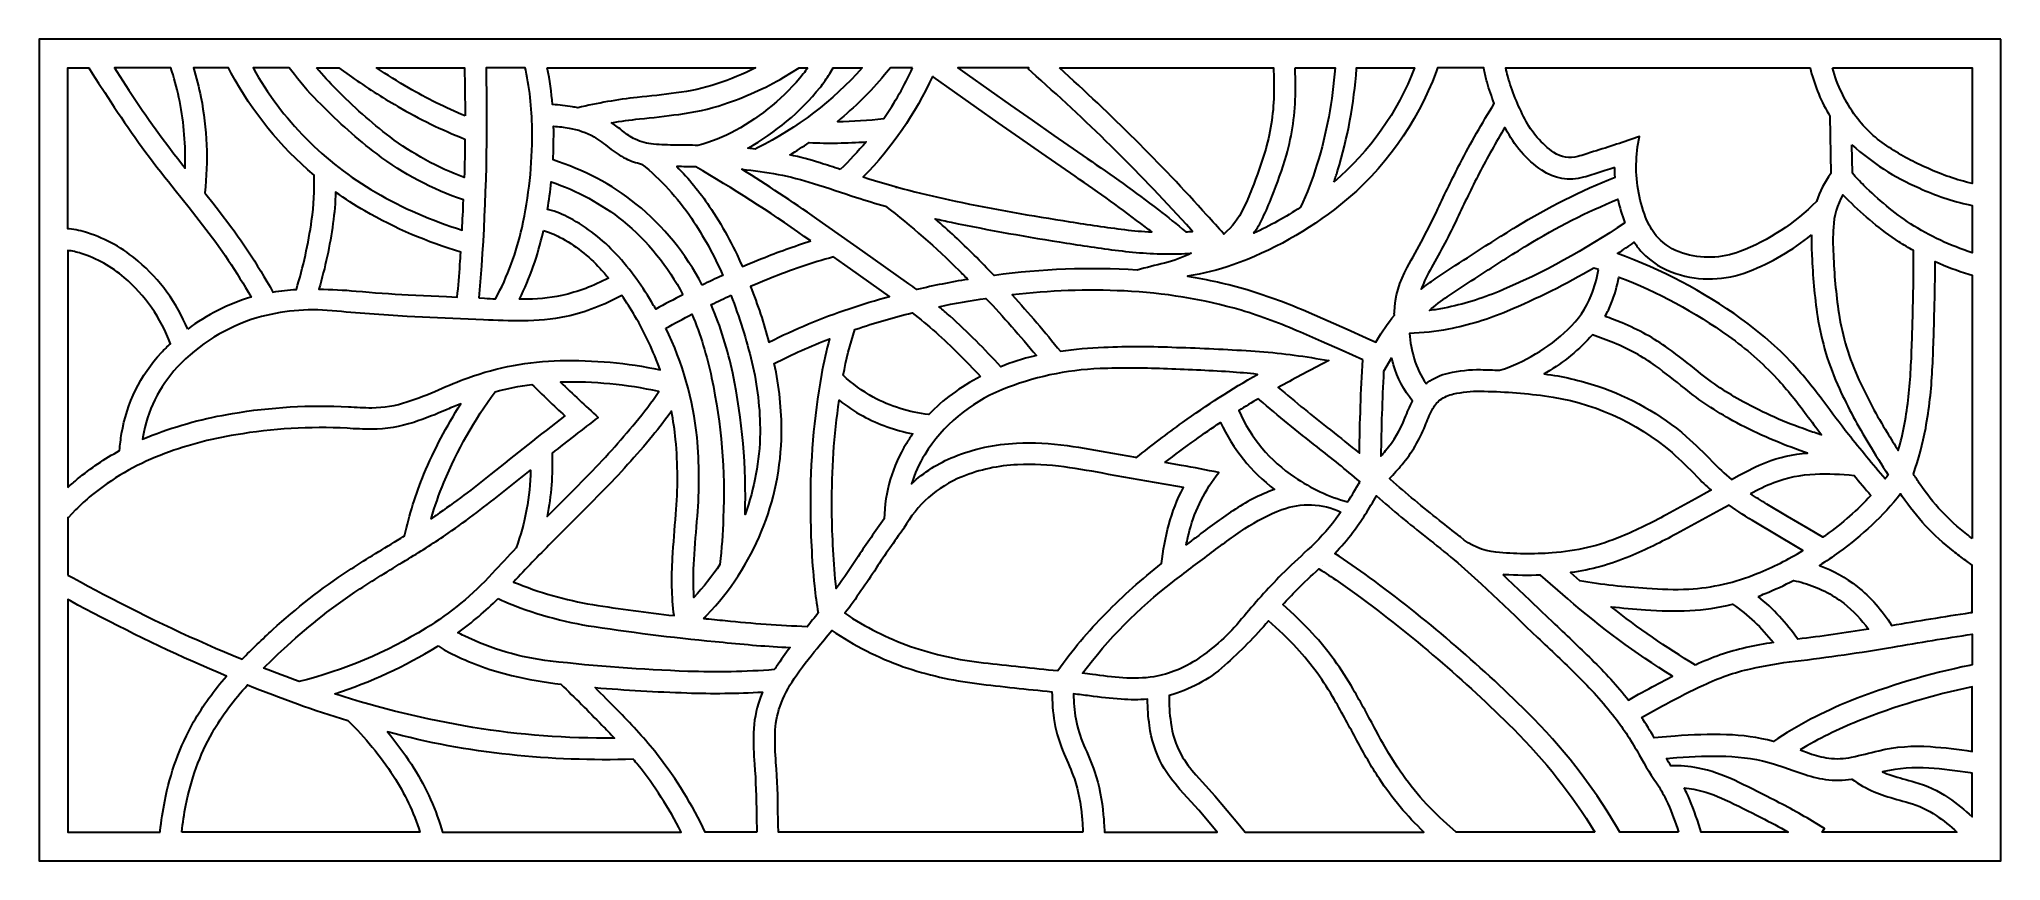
# Model space of a CAD drawing. Header units: centimetres. Extents: x 15.73 to 24.84, y -9 to -5.19.
import ezdxf

# ---------------------------------------------------------------- set-up
doc = ezdxf.new("R2010")
doc.units = ezdxf.units.CM
doc.header["$MEASUREMENT"] = 0
doc.layers.add('layer 1', color=7, linetype='Continuous')

msp = doc.modelspace()

# ---------------------------------------------------------------- linework, layer by layer
at = {"layer": 'layer 1', "color": 250, "lineweight": 30}
for points, knots in [([(24.84209, -5.18529), (24.84209, -5.18529), (24.84209, -9.00021), (24.84209, -9.00021), (24.84209, -9.00021), (24.84209, -9.00021), (15.72996, -9.00021), (15.72996, -9.00021), (15.72996, -9.00021), (15.72996, -9.00021), (15.72996, -5.18529), (15.72996, -5.18529), (15.72996, -5.18529), (15.72996, -5.18529), (24.84209, -5.18529), (24.84209, -5.18529)], [0, 0, 0, 0, 0.2, 0.2, 0.2, 0.2, 0.4, 0.4, 0.4, 0.4, 0.6, 0.6, 0.6, 0.6, 1, 1, 1, 1]), ([(16.41975, -6.5312), (16.3688, -6.40953), (16.29012, -6.30153), (16.18991, -6.21577), (16.18991, -6.21577), (16.121, -6.15684), (16.04115, -6.11217), (15.95489, -6.08429), (15.95489, -6.08429), (15.92694, -6.07562), (15.89826, -6.06951), (15.86921, -6.06608), (15.86921, -6.06608), (15.86921, -6.06608), (15.86333, -6.06539), (15.86333, -6.06539), (15.86333, -6.06539), (15.86333, -6.06539), (15.86333, -5.31866), (15.86333, -5.31866), (15.86333, -5.31866), (15.86333, -5.31866), (15.96056, -5.31866), (15.96056, -5.31866), (15.96056, -5.31866), (15.96056, -5.31866), (15.97776, -5.34559), (15.97776, -5.34559), (15.97776, -5.34559), (15.97776, -5.34559), (16.00591, -5.38938), (16.00591, -5.38938), (16.00591, -5.38938), (16.00591, -5.38938), (16.03425, -5.43306), (16.03425, -5.43306), (16.03425, -5.43306), (16.03425, -5.43306), (16.06281, -5.4766), (16.06281, -5.4766), (16.06281, -5.4766), (16.1458, -5.604), (16.23486, -5.72733), (16.32971, -5.84618), (16.32971, -5.84618), (16.32971, -5.84618), (16.3619, -5.88624), (16.3619, -5.88624), (16.3619, -5.88624), (16.3619, -5.88624), (16.39388, -5.92633), (16.39388, -5.92633), (16.39388, -5.92633), (16.39388, -5.92633), (16.42571, -5.96652), (16.42571, -5.96652), (16.42571, -5.96652), (16.42571, -5.96652), (16.45742, -6.00682), (16.45742, -6.00682), (16.45742, -6.00682), (16.45742, -6.00682), (16.48898, -6.0472), (16.48898, -6.0472), (16.48898, -6.0472), (16.57209, -6.15333), (16.64732, -6.26544), (16.71404, -6.38256), (16.71404, -6.38256), (16.71404, -6.38256), (16.71304, -6.38293), (16.71304, -6.38293), (16.71304, -6.38293), (16.60734, -6.41482), (16.50809, -6.46498), (16.41975, -6.53119)], [0, 0, 0, 0, 0.05, 0.05, 0.05, 0.05, 0.1, 0.1, 0.1, 0.1, 0.15, 0.15, 0.15, 0.15, 0.2, 0.2, 0.2, 0.2, 0.25, 0.25, 0.25, 0.25, 0.3, 0.3, 0.3, 0.3, 0.35, 0.35, 0.35, 0.35, 0.4, 0.4, 0.4, 0.4, 0.45, 0.45, 0.45, 0.45, 0.5, 0.5, 0.5, 0.5, 0.55, 0.55, 0.55, 0.55, 0.6, 0.6, 0.6, 0.6, 0.65, 0.65, 0.65, 0.65, 0.7, 0.7, 0.7, 0.7, 0.75, 0.75, 0.75, 0.75, 0.8, 0.8, 0.8, 0.8, 0.85, 0.85, 0.85, 0.85, 0.9, 0.9, 0.9, 0.9, 1, 1, 1, 1]), ([(16.14659, -5.42193), (16.14659, -5.42193), (16.11813, -5.37855), (16.11813, -5.37855), (16.11813, -5.37855), (16.11813, -5.37855), (16.08998, -5.3352), (16.08998, -5.3352), (16.08998, -5.3352), (16.08998, -5.3352), (16.07935, -5.31866), (16.07935, -5.31866), (16.07935, -5.31866), (16.07935, -5.31866), (16.34135, -5.31866), (16.34135, -5.31866), (16.34135, -5.31866), (16.34135, -5.31866), (16.34635, -5.33407), (16.34635, -5.33407), (16.34635, -5.33407), (16.36122, -5.37989), (16.37343, -5.42654), (16.38289, -5.47376), (16.38289, -5.47376), (16.4028, -5.5757), (16.41108, -5.67958), (16.40758, -5.78338), (16.40758, -5.78338), (16.31485, -5.66715), (16.22773, -5.54652), (16.14659, -5.42193)], [0, 0, 0, 0, 0.1111111, 0.1111111, 0.1111111, 0.1111111, 0.2222222, 0.2222222, 0.2222222, 0.2222222, 0.3333333, 0.3333333, 0.3333333, 0.3333333, 0.4444444, 0.4444444, 0.4444444, 0.4444444, 0.5555556, 0.5555556, 0.5555556, 0.5555556, 0.6666667, 0.6666667, 0.6666667, 0.6666667, 0.7777778, 0.7777778, 0.7777778, 0.7777778, 1, 1, 1, 1]), ([(16.49933, -5.89835), (16.51576, -5.75028), (16.50959, -5.60061), (16.48102, -5.45439), (16.48102, -5.45439), (16.47184, -5.40857), (16.46029, -5.36327), (16.44641, -5.31866), (16.44641, -5.31866), (16.44641, -5.31866), (16.60927, -5.31866), (16.60927, -5.31866), (16.60927, -5.31866), (16.60927, -5.31866), (16.62204, -5.34236), (16.62204, -5.34236), (16.62204, -5.34236), (16.71947, -5.52324), (16.84998, -5.68413), (17.0069, -5.81672), (17.0069, -5.81672), (17.00922, -5.88695), (17.00541, -5.95726), (16.99551, -6.02682), (16.99551, -6.02682), (16.98046, -6.13526), (16.95664, -6.24234), (16.92431, -6.34694), (16.92431, -6.34694), (16.88792, -6.34906), (16.85168, -6.35321), (16.81577, -6.35938), (16.81577, -6.35938), (16.74301, -6.22844), (16.66008, -6.10347), (16.56774, -5.98553), (16.56774, -5.98553), (16.56774, -5.98553), (16.53609, -5.94504), (16.53609, -5.94504), (16.53609, -5.94504), (16.53609, -5.94504), (16.50424, -5.90454), (16.50424, -5.90454), (16.50424, -5.90454), (16.50424, -5.90454), (16.49933, -5.89835), (16.49933, -5.89835)], [0, 0, 0, 0, 0.0769231, 0.0769231, 0.0769231, 0.0769231, 0.1538462, 0.1538462, 0.1538462, 0.1538462, 0.2307692, 0.2307692, 0.2307692, 0.2307692, 0.3076923, 0.3076923, 0.3076923, 0.3076923, 0.3846154, 0.3846154, 0.3846154, 0.3846154, 0.4615385, 0.4615385, 0.4615385, 0.4615385, 0.5384615, 0.5384615, 0.5384615, 0.5384615, 0.6153846, 0.6153846, 0.6153846, 0.6153846, 0.6923077, 0.6923077, 0.6923077, 0.6923077, 0.7692308, 0.7692308, 0.7692308, 0.7692308, 0.8461538, 0.8461538, 0.8461538, 0.8461538, 1, 1, 1, 1]), ([(16.91508, -5.34965), (16.95364, -5.39847), (16.99513, -5.44488), (17.03932, -5.48865), (17.03932, -5.48865), (17.12027, -5.57134), (17.20708, -5.64803), (17.29912, -5.71816), (17.29912, -5.71816), (17.42063, -5.81051), (17.55622, -5.88265), (17.70073, -5.93178), (17.70073, -5.93178), (17.69891, -5.97829), (17.69675, -6.02478), (17.69427, -6.07126), (17.69427, -6.07126), (17.55419, -6.02789), (17.41935, -5.96905), (17.29227, -5.89586), (17.29227, -5.89586), (17.05437, -5.75786), (16.85779, -5.55843), (16.72314, -5.31863), (16.72314, -5.31863), (16.72314, -5.31863), (16.89059, -5.31866), (16.89059, -5.31866), (16.89059, -5.31866), (16.89059, -5.31866), (16.91508, -5.34965), (16.91508, -5.34965)], [0, 0, 0, 0, 0.1111111, 0.1111111, 0.1111111, 0.1111111, 0.2222222, 0.2222222, 0.2222222, 0.2222222, 0.3333333, 0.3333333, 0.3333333, 0.3333333, 0.4444444, 0.4444444, 0.4444444, 0.4444444, 0.5555556, 0.5555556, 0.5555556, 0.5555556, 0.6666667, 0.6666667, 0.6666667, 0.6666667, 0.7777778, 0.7777778, 0.7777778, 0.7777778, 1, 1, 1, 1]), ([(17.01876, -5.31866), (17.01876, -5.31866), (17.12161, -5.31866), (17.12161, -5.31866), (17.12161, -5.31866), (17.12161, -5.31866), (17.18, -5.35961), (17.18, -5.35961), (17.18, -5.35961), (17.24972, -5.40849), (17.32151, -5.45437), (17.39516, -5.4971), (17.39516, -5.4971), (17.49515, -5.5558), (17.59963, -5.60646), (17.70764, -5.64863), (17.70764, -5.64863), (17.70704, -5.70798), (17.70591, -5.76734), (17.70424, -5.82668), (17.70424, -5.82668), (17.58056, -5.78167), (17.46437, -5.71823), (17.35965, -5.63853), (17.35965, -5.63853), (17.27127, -5.57116), (17.18789, -5.49748), (17.1102, -5.41805), (17.1102, -5.41805), (17.07816, -5.38637), (17.04762, -5.35319), (17.01872, -5.31863)], [0, 0, 0, 0, 0.1111111, 0.1111111, 0.1111111, 0.1111111, 0.2222222, 0.2222222, 0.2222222, 0.2222222, 0.3333333, 0.3333333, 0.3333333, 0.3333333, 0.4444444, 0.4444444, 0.4444444, 0.4444444, 0.5555556, 0.5555556, 0.5555556, 0.5555556, 0.6666667, 0.6666667, 0.6666667, 0.6666667, 0.7777778, 0.7777778, 0.7777778, 0.7777778, 1, 1, 1, 1]), ([(17.70814, -5.54106), (17.61771, -5.50383), (17.53, -5.46029), (17.44567, -5.41075), (17.44567, -5.41075), (17.39534, -5.38157), (17.3459, -5.35086), (17.29745, -5.31866), (17.29745, -5.31866), (17.29745, -5.31866), (17.70536, -5.31866), (17.70536, -5.31866), (17.70536, -5.31866), (17.70536, -5.31866), (17.70539, -5.31982), (17.70539, -5.31982), (17.70539, -5.31982), (17.70714, -5.39357), (17.70803, -5.46735), (17.70812, -5.54113)], [0, 0, 0, 0, 0.1666667, 0.1666667, 0.1666667, 0.1666667, 0.3333333, 0.3333333, 0.3333333, 0.3333333, 0.5, 0.5, 0.5, 0.5, 0.6666667, 0.6666667, 0.6666667, 0.6666667, 1, 1, 1, 1]), ([(17.77201, -6.38671), (17.77658, -6.33714), (17.78066, -6.28751), (17.78428, -6.23786), (17.78428, -6.23786), (17.80557, -5.93182), (17.81262, -5.62499), (17.8054, -5.31831), (17.8054, -5.31831), (17.8054, -5.31831), (17.98793, -5.31866), (17.98793, -5.31866), (17.98793, -5.31866), (17.98793, -5.31866), (17.9901, -5.32894), (17.9901, -5.32894), (17.9901, -5.32894), (18.01018, -5.42437), (18.02012, -5.52166), (18.01973, -5.61918), (18.01973, -5.61918), (18.0207, -5.76726), (18.00495, -5.91502), (17.97276, -6.05958), (17.97276, -6.05958), (17.94705, -6.17494), (17.90579, -6.28633), (17.85011, -6.3906), (17.85011, -6.3906), (17.83294, -6.38986), (17.8158, -6.38895), (17.79865, -6.38789), (17.79865, -6.38789), (17.79865, -6.38789), (17.77201, -6.38671), (17.77201, -6.38671)], [0, 0, 0, 0, 0.1, 0.1, 0.1, 0.1, 0.2, 0.2, 0.2, 0.2, 0.3, 0.3, 0.3, 0.3, 0.4, 0.4, 0.4, 0.4, 0.5, 0.5, 0.5, 0.5, 0.6, 0.6, 0.6, 0.6, 0.7, 0.7, 0.7, 0.7, 0.8, 0.8, 0.8, 0.8, 1, 1, 1, 1]), ([(18.09011, -5.31866), (18.09011, -5.31866), (19.05779, -5.31866), (19.05779, -5.31866), (19.05779, -5.31866), (18.99967, -5.34717), (18.93975, -5.37187), (18.87842, -5.39254), (18.87842, -5.39254), (18.81668, -5.41254), (18.75319, -5.42673), (18.6888, -5.43489), (18.6888, -5.43489), (18.62863, -5.44281), (18.56833, -5.4497), (18.50792, -5.45555), (18.50792, -5.45555), (18.41513, -5.46551), (18.32311, -5.48163), (18.23246, -5.50383), (18.23246, -5.50383), (18.22418, -5.50204), (18.21585, -5.50049), (18.20748, -5.49916), (18.20748, -5.49916), (18.17669, -5.49401), (18.14565, -5.49052), (18.11448, -5.48869), (18.11448, -5.48869), (18.10965, -5.43161), (18.10153, -5.37486), (18.09013, -5.31873)], [0, 0, 0, 0, 0.1111111, 0.1111111, 0.1111111, 0.1111111, 0.2222222, 0.2222222, 0.2222222, 0.2222222, 0.3333333, 0.3333333, 0.3333333, 0.3333333, 0.4444444, 0.4444444, 0.4444444, 0.4444444, 0.5555556, 0.5555556, 0.5555556, 0.5555556, 0.6666667, 0.6666667, 0.6666667, 0.6666667, 0.7777778, 0.7777778, 0.7777778, 0.7777778, 1, 1, 1, 1]), ([(19.29969, -5.31864), (19.29312, -5.32804), (19.28629, -5.33723), (19.2792, -5.34624), (19.2792, -5.34624), (19.1924, -5.45326), (19.0856, -5.54243), (18.96479, -5.60874), (18.96479, -5.60874), (18.90989, -5.63954), (18.85114, -5.66293), (18.79009, -5.67831), (18.79009, -5.67831), (18.75594, -5.67735), (18.72178, -5.67683), (18.68763, -5.67672), (18.68763, -5.67672), (18.65306, -5.67697), (18.6185, -5.67545), (18.5841, -5.67217), (18.5841, -5.67217), (18.55438, -5.66974), (18.5253, -5.66209), (18.49824, -5.64958), (18.49824, -5.64958), (18.47777, -5.63903), (18.45844, -5.6264), (18.44054, -5.61192), (18.44054, -5.61192), (18.42389, -5.59838), (18.40674, -5.58547), (18.38914, -5.5732), (18.38914, -5.5732), (18.43189, -5.56575), (18.47489, -5.5597), (18.51805, -5.55508), (18.51805, -5.55508), (18.57934, -5.54913), (18.64053, -5.54213), (18.70159, -5.5341), (18.70159, -5.5341), (18.7723, -5.52511), (18.842, -5.50952), (18.9098, -5.48753), (18.9098, -5.48753), (19.0068, -5.45488), (19.10039, -5.41287), (19.18926, -5.36206), (19.18926, -5.36206), (19.18926, -5.36206), (19.26087, -5.31866), (19.26087, -5.31866), (19.26087, -5.31866), (19.26087, -5.31866), (19.29967, -5.31866), (19.29967, -5.31866)], [0, 0, 0, 0, 0.0666667, 0.0666667, 0.0666667, 0.0666667, 0.1333333, 0.1333333, 0.1333333, 0.1333333, 0.2, 0.2, 0.2, 0.2, 0.2666667, 0.2666667, 0.2666667, 0.2666667, 0.3333333, 0.3333333, 0.3333333, 0.3333333, 0.4, 0.4, 0.4, 0.4, 0.4666667, 0.4666667, 0.4666667, 0.4666667, 0.5333333, 0.5333333, 0.5333333, 0.5333333, 0.6, 0.6, 0.6, 0.6, 0.6666667, 0.6666667, 0.6666667, 0.6666667, 0.7333333, 0.7333333, 0.7333333, 0.7333333, 0.8, 0.8, 0.8, 0.8, 0.8666667, 0.8666667, 0.8666667, 0.8666667, 1, 1, 1, 1]), ([(19.05553, -5.69501), (19.04435, -5.6937), (19.03313, -5.69251), (19.02191, -5.69145), (19.02191, -5.69145), (19.15064, -5.6193), (19.26443, -5.52338), (19.35733, -5.40872), (19.35733, -5.40872), (19.37341, -5.38834), (19.38834, -5.36708), (19.40205, -5.34503), (19.40205, -5.34503), (19.40205, -5.34503), (19.41845, -5.31866), (19.41845, -5.31866), (19.41845, -5.31866), (19.41845, -5.31866), (19.55253, -5.31866), (19.55253, -5.31866), (19.55253, -5.31866), (19.41562, -5.47185), (19.25079, -5.59767), (19.06695, -5.68939), (19.06695, -5.68939), (19.06695, -5.68939), (19.05555, -5.69501), (19.05555, -5.69501)], [0, 0, 0, 0, 0.125, 0.125, 0.125, 0.125, 0.25, 0.25, 0.25, 0.25, 0.375, 0.375, 0.375, 0.375, 0.5, 0.5, 0.5, 0.5, 0.625, 0.625, 0.625, 0.625, 0.75, 0.75, 0.75, 0.75, 1, 1, 1, 1]), ([(19.78716, -5.31866), (19.74951, -5.40079), (19.70465, -5.47946), (19.65317, -5.55371), (19.65317, -5.55371), (19.58162, -5.56178), (19.5097, -5.56628), (19.43771, -5.56723), (19.43771, -5.56723), (19.51711, -5.50183), (19.59048, -5.42947), (19.65698, -5.35098), (19.65698, -5.35098), (19.65698, -5.35098), (19.68437, -5.31866), (19.68437, -5.31866), (19.68437, -5.31866), (19.68437, -5.31866), (19.78716, -5.31866), (19.78716, -5.31866)], [0, 0, 0, 0, 0.1666667, 0.1666667, 0.1666667, 0.1666667, 0.3333333, 0.3333333, 0.3333333, 0.3333333, 0.5, 0.5, 0.5, 0.5, 0.6666667, 0.6666667, 0.6666667, 0.6666667, 1, 1, 1, 1]), ([(19.87937, -5.35753), (19.87937, -5.35753), (19.88203, -5.35946), (19.88203, -5.35946), (19.88203, -5.35946), (19.88203, -5.35946), (19.98277, -5.43075), (19.98277, -5.43075), (19.98277, -5.43075), (19.98277, -5.43075), (20.08361, -5.5019), (20.08361, -5.5019), (20.08361, -5.5019), (20.08361, -5.5019), (20.18457, -5.57293), (20.18457, -5.57293), (20.18457, -5.57293), (20.18457, -5.57293), (20.28562, -5.64379), (20.28562, -5.64379), (20.28562, -5.64379), (20.28562, -5.64379), (20.38678, -5.71451), (20.38678, -5.71451), (20.38678, -5.71451), (20.38678, -5.71451), (20.54214, -5.82167), (20.54214, -5.82167), (20.54214, -5.82167), (20.65283, -5.89702), (20.76147, -5.97536), (20.86791, -6.05658), (20.86791, -6.05658), (20.87797, -6.06436), (20.888, -6.07219), (20.89801, -6.08005), (20.89801, -6.08005), (20.85592, -6.07804), (20.81392, -6.07445), (20.77208, -6.0693), (20.77208, -6.0693), (20.68708, -6.05902), (20.60232, -6.04683), (20.51787, -6.03274), (20.51787, -6.03274), (20.33974, -6.00553), (20.16235, -5.97359), (19.98592, -5.93696), (19.98592, -5.93696), (19.84136, -5.90698), (19.69842, -5.86959), (19.5577, -5.82498), (19.5577, -5.82498), (19.69145, -5.68916), (19.8003, -5.53099), (19.87937, -5.35753)], [0, 0, 0, 0, 0.0666667, 0.0666667, 0.0666667, 0.0666667, 0.1333333, 0.1333333, 0.1333333, 0.1333333, 0.2, 0.2, 0.2, 0.2, 0.2666667, 0.2666667, 0.2666667, 0.2666667, 0.3333333, 0.3333333, 0.3333333, 0.3333333, 0.4, 0.4, 0.4, 0.4, 0.4666667, 0.4666667, 0.4666667, 0.4666667, 0.5333333, 0.5333333, 0.5333333, 0.5333333, 0.6, 0.6, 0.6, 0.6, 0.6666667, 0.6666667, 0.6666667, 0.6666667, 0.7333333, 0.7333333, 0.7333333, 0.7333333, 0.8, 0.8, 0.8, 0.8, 0.8666667, 0.8666667, 0.8666667, 0.8666667, 1, 1, 1, 1]), ([(21.0802, -6.06931), (21.0802, -6.06931), (21.08755, -6.07745), (21.08755, -6.07745), (21.08755, -6.07745), (21.07742, -6.07846), (21.06726, -6.07929), (21.0571, -6.07994), (21.0571, -6.07994), (21.01493, -6.04497), (20.97217, -6.01073), (20.9288, -5.97724), (20.9288, -5.97724), (20.82088, -5.89488), (20.71077, -5.81546), (20.59855, -5.73907), (20.59855, -5.73907), (20.59855, -5.73907), (20.44382, -5.63236), (20.44382, -5.63236), (20.44382, -5.63236), (20.44382, -5.63236), (20.34283, -5.56175), (20.34283, -5.56175), (20.34283, -5.56175), (20.34283, -5.56175), (20.24194, -5.49099), (20.24194, -5.49099), (20.24194, -5.49099), (20.24194, -5.49099), (20.14115, -5.42008), (20.14115, -5.42008), (20.14115, -5.42008), (20.14115, -5.42008), (20.04046, -5.34903), (20.04046, -5.34903), (20.04046, -5.34903), (20.04046, -5.34903), (19.99754, -5.31866), (19.99754, -5.31866), (19.99754, -5.31866), (19.99754, -5.31866), (20.32706, -5.31866), (20.32706, -5.31866), (20.32706, -5.31866), (20.32706, -5.31866), (20.32328, -5.32292), (20.32328, -5.32292), (20.32328, -5.32292), (20.32328, -5.32292), (20.36072, -5.35608), (20.36072, -5.35608), (20.36072, -5.35608), (20.61364, -5.58022), (20.85385, -5.81837), (21.0802, -6.06931)], [0, 0, 0, 0, 0.0666667, 0.0666667, 0.0666667, 0.0666667, 0.1333333, 0.1333333, 0.1333333, 0.1333333, 0.2, 0.2, 0.2, 0.2, 0.2666667, 0.2666667, 0.2666667, 0.2666667, 0.3333333, 0.3333333, 0.3333333, 0.3333333, 0.4, 0.4, 0.4, 0.4, 0.4666667, 0.4666667, 0.4666667, 0.4666667, 0.5333333, 0.5333333, 0.5333333, 0.5333333, 0.6, 0.6, 0.6, 0.6, 0.6666667, 0.6666667, 0.6666667, 0.6666667, 0.7333333, 0.7333333, 0.7333333, 0.7333333, 0.8, 0.8, 0.8, 0.8, 0.8666667, 0.8666667, 0.8666667, 0.8666667, 1, 1, 1, 1]), ([(20.46904, -5.31866), (20.46904, -5.31866), (21.46355, -5.31866), (21.46355, -5.31866), (21.46355, -5.31866), (21.46355, -5.31866), (21.4637, -5.32137), (21.4637, -5.32137), (21.4637, -5.32137), (21.46562, -5.35676), (21.46628, -5.3922), (21.46565, -5.42764), (21.46565, -5.42764), (21.46491, -5.51846), (21.45204, -5.6088), (21.42741, -5.69624), (21.42741, -5.69624), (21.40889, -5.75874), (21.38725, -5.82028), (21.36259, -5.88062), (21.36259, -5.88062), (21.35095, -5.91164), (21.33789, -5.9421), (21.32343, -5.9719), (21.32343, -5.9719), (21.30212, -6.01728), (21.27117, -6.0575), (21.23274, -6.0897), (21.23274, -6.0897), (21.2068, -6.06042), (21.1807, -6.03126), (21.15443, -6.00227), (21.15443, -6.00227), (20.93817, -5.76249), (20.70941, -5.53432), (20.46907, -5.31868)], [0, 0, 0, 0, 0.1, 0.1, 0.1, 0.1, 0.2, 0.2, 0.2, 0.2, 0.3, 0.3, 0.3, 0.3, 0.4, 0.4, 0.4, 0.4, 0.5, 0.5, 0.5, 0.5, 0.6, 0.6, 0.6, 0.6, 0.7, 0.7, 0.7, 0.7, 0.8, 0.8, 0.8, 0.8, 1, 1, 1, 1]), ([(21.94324, -6.5845), (21.94324, -6.5845), (21.93926, -6.59135), (21.93926, -6.59135), (21.93926, -6.59135), (21.93926, -6.59135), (21.8944, -6.57135), (21.8944, -6.57135), (21.8944, -6.57135), (21.8944, -6.57135), (21.80624, -6.53227), (21.80624, -6.53227), (21.80624, -6.53227), (21.80624, -6.53227), (21.71801, -6.49333), (21.71801, -6.49333), (21.71801, -6.49333), (21.71801, -6.49333), (21.62971, -6.45454), (21.62971, -6.45454), (21.62971, -6.45454), (21.53597, -6.41326), (21.43982, -6.37775), (21.34176, -6.34815), (21.34176, -6.34815), (21.25049, -6.32169), (21.15774, -6.30061), (21.06399, -6.285), (21.06399, -6.285), (21.13576, -6.27479), (21.20633, -6.25754), (21.27472, -6.2335), (21.27472, -6.2335), (21.45612, -6.16872), (21.62529, -6.07395), (21.77528, -5.95309), (21.77528, -5.95309), (21.97648, -5.79138), (22.1299, -5.57815), (22.21921, -5.33595), (22.21921, -5.33595), (22.21921, -5.33595), (22.22558, -5.31866), (22.22558, -5.31866), (22.22558, -5.31866), (22.22558, -5.31866), (22.44048, -5.31866), (22.44048, -5.31866), (22.44048, -5.31866), (22.44048, -5.31866), (22.44231, -5.32816), (22.44231, -5.32816), (22.44231, -5.32816), (22.44599, -5.34711), (22.4504, -5.36591), (22.45555, -5.38452), (22.45555, -5.38452), (22.46532, -5.41821), (22.47661, -5.45145), (22.48935, -5.48414), (22.48935, -5.48414), (22.43286, -5.57465), (22.37979, -5.66722), (22.33023, -5.76169), (22.33023, -5.76169), (22.29462, -5.83174), (22.26018, -5.90237), (22.22692, -5.97355), (22.22692, -5.97355), (22.18302, -6.06589), (22.13564, -6.15655), (22.08487, -6.2453), (22.08487, -6.2453), (22.0486, -6.30873), (22.02806, -6.37989), (22.02497, -6.45288), (22.02497, -6.45288), (22.02487, -6.45771), (22.02494, -6.46255), (22.02516, -6.46738), (22.02516, -6.46738), (21.99463, -6.50407), (21.96724, -6.54324), (21.94324, -6.5845)], [0, 0, 0, 0, 0.0454545, 0.0454545, 0.0454545, 0.0454545, 0.0909091, 0.0909091, 0.0909091, 0.0909091, 0.1363636, 0.1363636, 0.1363636, 0.1363636, 0.1818182, 0.1818182, 0.1818182, 0.1818182, 0.2272727, 0.2272727, 0.2272727, 0.2272727, 0.2727273, 0.2727273, 0.2727273, 0.2727273, 0.3181818, 0.3181818, 0.3181818, 0.3181818, 0.3636364, 0.3636364, 0.3636364, 0.3636364, 0.4090909, 0.4090909, 0.4090909, 0.4090909, 0.4545455, 0.4545455, 0.4545455, 0.4545455, 0.5, 0.5, 0.5, 0.5, 0.5454545, 0.5454545, 0.5454545, 0.5454545, 0.5909091, 0.5909091, 0.5909091, 0.5909091, 0.6363636, 0.6363636, 0.6363636, 0.6363636, 0.6818182, 0.6818182, 0.6818182, 0.6818182, 0.7272727, 0.7272727, 0.7272727, 0.7272727, 0.7727273, 0.7727273, 0.7727273, 0.7727273, 0.8181818, 0.8181818, 0.8181818, 0.8181818, 0.8636364, 0.8636364, 0.8636364, 0.8636364, 0.9090909, 0.9090909, 0.9090909, 0.9090909, 1, 1, 1, 1]), ([(21.56373, -5.31866), (21.56373, -5.31866), (21.74941, -5.31866), (21.74941, -5.31866), (21.74941, -5.31866), (21.73837, -5.47081), (21.71028, -5.62128), (21.66568, -5.76716), (21.66568, -5.76716), (21.64465, -5.83484), (21.61912, -5.90102), (21.58925, -5.96528), (21.58925, -5.96528), (21.51993, -6.01111), (21.44717, -6.05152), (21.37163, -6.08617), (21.37163, -6.08617), (21.38785, -6.06379), (21.40194, -6.03995), (21.41371, -6.01496), (21.41371, -6.01496), (21.4292, -5.98299), (21.44322, -5.95033), (21.45574, -5.91708), (21.45574, -5.91708), (21.4815, -5.8539), (21.50411, -5.7895), (21.52348, -5.72407), (21.52348, -5.72407), (21.55063, -5.62802), (21.56481, -5.52878), (21.56568, -5.42896), (21.56568, -5.42896), (21.5663, -5.39216), (21.56565, -5.35535), (21.56373, -5.3186)], [0, 0, 0, 0, 0.1, 0.1, 0.1, 0.1, 0.2, 0.2, 0.2, 0.2, 0.3, 0.3, 0.3, 0.3, 0.4, 0.4, 0.4, 0.4, 0.5, 0.5, 0.5, 0.5, 0.6, 0.6, 0.6, 0.6, 0.7, 0.7, 0.7, 0.7, 0.8, 0.8, 0.8, 0.8, 1, 1, 1, 1]), ([(21.74401, -5.84912), (21.75004, -5.83176), (21.75577, -5.8143), (21.76122, -5.79675), (21.76122, -5.79675), (21.80844, -5.64235), (21.83804, -5.48313), (21.84945, -5.32207), (21.84945, -5.32207), (21.84945, -5.32207), (21.84971, -5.31866), (21.84971, -5.31866), (21.84971, -5.31866), (21.84971, -5.31866), (22.11883, -5.31866), (22.11883, -5.31866), (22.11883, -5.31866), (22.0399, -5.52381), (21.91104, -5.70615), (21.74404, -5.84906)], [0, 0, 0, 0, 0.1666667, 0.1666667, 0.1666667, 0.1666667, 0.3333333, 0.3333333, 0.3333333, 0.3333333, 0.5, 0.5, 0.5, 0.5, 0.6666667, 0.6666667, 0.6666667, 0.6666667, 1, 1, 1, 1]), ([(24.04849, -5.54301), (24.04849, -5.54301), (24.05286, -5.80932), (24.05286, -5.80932), (24.05286, -5.80932), (24.02361, -5.84851), (24.00096, -5.89221), (23.98583, -5.93872), (23.98583, -5.93872), (23.88507, -6.04043), (23.76388, -6.11968), (23.63032, -6.17124), (23.63032, -6.17124), (23.54486, -6.20423), (23.45058, -6.20663), (23.36356, -6.17806), (23.36356, -6.17806), (23.31984, -6.16435), (23.28033, -6.1397), (23.24878, -6.10648), (23.24878, -6.10648), (23.22779, -6.08283), (23.21081, -6.05587), (23.19855, -6.02672), (23.19855, -6.02672), (23.16409, -5.94456), (23.14715, -5.85607), (23.14886, -5.76699), (23.14886, -5.76699), (23.14948, -5.7232), (23.15432, -5.67957), (23.1633, -5.63672), (23.1633, -5.63672), (23.09294, -5.662), (23.02191, -5.68537), (22.95029, -5.70683), (22.95029, -5.70683), (22.92624, -5.71541), (22.9019, -5.72316), (22.87733, -5.73009), (22.87733, -5.73009), (22.8393, -5.74072), (22.79848, -5.73384), (22.76605, -5.71133), (22.76605, -5.71133), (22.70876, -5.67156), (22.66244, -5.61794), (22.6314, -5.55551), (22.6314, -5.55551), (22.59842, -5.49222), (22.57175, -5.42582), (22.55179, -5.3573), (22.55179, -5.3573), (22.54828, -5.34452), (22.54516, -5.33163), (22.54244, -5.31866), (22.54244, -5.31866), (22.54244, -5.31866), (23.95658, -5.31866), (23.95658, -5.31866), (23.95658, -5.31866), (23.95658, -5.31866), (23.95986, -5.33125), (23.95986, -5.33125), (23.95986, -5.33125), (23.97924, -5.40568), (24.00907, -5.47698), (24.04849, -5.54303)], [0, 0, 0, 0, 0.0555556, 0.0555556, 0.0555556, 0.0555556, 0.1111111, 0.1111111, 0.1111111, 0.1111111, 0.1666667, 0.1666667, 0.1666667, 0.1666667, 0.2222222, 0.2222222, 0.2222222, 0.2222222, 0.2777778, 0.2777778, 0.2777778, 0.2777778, 0.3333333, 0.3333333, 0.3333333, 0.3333333, 0.3888889, 0.3888889, 0.3888889, 0.3888889, 0.4444444, 0.4444444, 0.4444444, 0.4444444, 0.5, 0.5, 0.5, 0.5, 0.5555556, 0.5555556, 0.5555556, 0.5555556, 0.6111111, 0.6111111, 0.6111111, 0.6111111, 0.6666667, 0.6666667, 0.6666667, 0.6666667, 0.7222222, 0.7222222, 0.7222222, 0.7222222, 0.7777778, 0.7777778, 0.7777778, 0.7777778, 0.8333333, 0.8333333, 0.8333333, 0.8333333, 0.8888889, 0.8888889, 0.8888889, 0.8888889, 1, 1, 1, 1]), ([(24.06006, -5.31866), (24.06006, -5.31866), (24.70871, -5.31866), (24.70871, -5.31866), (24.70871, -5.31866), (24.70871, -5.31866), (24.70871, -5.85479), (24.70871, -5.85479), (24.70871, -5.85479), (24.63792, -5.83851), (24.569, -5.81496), (24.50304, -5.78453), (24.50304, -5.78453), (24.44051, -5.75758), (24.38043, -5.72525), (24.32348, -5.68794), (24.32348, -5.68794), (24.26411, -5.6495), (24.2119, -5.60098), (24.16921, -5.5446), (24.16921, -5.5446), (24.11974, -5.47634), (24.08278, -5.39981), (24.06006, -5.31863)], [0, 0, 0, 0, 0.1428571, 0.1428571, 0.1428571, 0.1428571, 0.2857143, 0.2857143, 0.2857143, 0.2857143, 0.4285714, 0.4285714, 0.4285714, 0.4285714, 0.5714286, 0.5714286, 0.5714286, 0.5714286, 0.7142857, 0.7142857, 0.7142857, 0.7142857, 1, 1, 1, 1]), ([(18.80951, -6.32681), (18.73438, -6.18175), (18.63034, -6.05369), (18.50372, -5.95049), (18.50372, -5.95049), (18.38842, -5.85891), (18.25725, -5.78946), (18.1167, -5.74561), (18.1167, -5.74561), (18.11899, -5.70345), (18.12, -5.66122), (18.11974, -5.619), (18.11974, -5.619), (18.11978, -5.60912), (18.11973, -5.59923), (18.11955, -5.58935), (18.11955, -5.58935), (18.14366, -5.59101), (18.16767, -5.59387), (18.1915, -5.5979), (18.1915, -5.5979), (18.23227, -5.60425), (18.27153, -5.61811), (18.30725, -5.63874), (18.30725, -5.63874), (18.33162, -5.65438), (18.35508, -5.67135), (18.37755, -5.6896), (18.37755, -5.6896), (18.4013, -5.70887), (18.42703, -5.72558), (18.45428, -5.73944), (18.45428, -5.73944), (18.47798, -5.75057), (18.50282, -5.75904), (18.52838, -5.76468), (18.52838, -5.76468), (18.61752, -5.83622), (18.69537, -5.92083), (18.75925, -6.01562), (18.75925, -6.01562), (18.81587, -6.09972), (18.86466, -6.18886), (18.90497, -6.28191), (18.90497, -6.28191), (18.87294, -6.29649), (18.84112, -6.31148), (18.80948, -6.32687)], [0, 0, 0, 0, 0.0769231, 0.0769231, 0.0769231, 0.0769231, 0.1538462, 0.1538462, 0.1538462, 0.1538462, 0.2307692, 0.2307692, 0.2307692, 0.2307692, 0.3076923, 0.3076923, 0.3076923, 0.3076923, 0.3846154, 0.3846154, 0.3846154, 0.3846154, 0.4615385, 0.4615385, 0.4615385, 0.4615385, 0.5384615, 0.5384615, 0.5384615, 0.5384615, 0.6153846, 0.6153846, 0.6153846, 0.6153846, 0.6923077, 0.6923077, 0.6923077, 0.6923077, 0.7692308, 0.7692308, 0.7692308, 0.7692308, 0.8461538, 0.8461538, 0.8461538, 0.8461538, 1, 1, 1, 1]), ([(23.04871, -5.78109), (23.04875, -5.79609), (23.04926, -5.81107), (23.05025, -5.82604), (23.05025, -5.82604), (22.89074, -5.889), (22.73715, -5.966), (22.59128, -6.05614), (22.59128, -6.05614), (22.51507, -6.1029), (22.43958, -6.15076), (22.36478, -6.19974), (22.36478, -6.19974), (22.31419, -6.23154), (22.26422, -6.26434), (22.21491, -6.29811), (22.21491, -6.29811), (22.19237, -6.31333), (22.17049, -6.32949), (22.14931, -6.34655), (22.14931, -6.34655), (22.16295, -6.3118), (22.17906, -6.27805), (22.19751, -6.24558), (22.19751, -6.24558), (22.24032, -6.17075), (22.28027, -6.09433), (22.31728, -6.01647), (22.31728, -6.01647), (22.3501, -5.94624), (22.38406, -5.87656), (22.41917, -5.80745), (22.41917, -5.80745), (22.457, -5.73538), (22.49693, -5.66444), (22.5389, -5.5947), (22.5389, -5.5947), (22.54006, -5.59675), (22.54119, -5.59884), (22.54228, -5.60094), (22.54228, -5.60094), (22.58093, -5.67835), (22.63852, -5.74471), (22.70972, -5.79386), (22.70972, -5.79386), (22.76658, -5.8331), (22.83787, -5.84504), (22.90439, -5.82639), (22.90439, -5.82639), (22.93032, -5.81908), (22.956, -5.81092), (22.9814, -5.80192), (22.9814, -5.80192), (22.9814, -5.80192), (23.00388, -5.7951), (23.00388, -5.7951), (23.00388, -5.7951), (23.00388, -5.7951), (23.02631, -5.78815), (23.02631, -5.78815), (23.02631, -5.78815), (23.02631, -5.78815), (23.04871, -5.78109), (23.04871, -5.78109)], [0, 0, 0, 0, 0.0588235, 0.0588235, 0.0588235, 0.0588235, 0.1176471, 0.1176471, 0.1176471, 0.1176471, 0.1764706, 0.1764706, 0.1764706, 0.1764706, 0.2352941, 0.2352941, 0.2352941, 0.2352941, 0.2941176, 0.2941176, 0.2941176, 0.2941176, 0.3529412, 0.3529412, 0.3529412, 0.3529412, 0.4117647, 0.4117647, 0.4117647, 0.4117647, 0.4705882, 0.4705882, 0.4705882, 0.4705882, 0.5294118, 0.5294118, 0.5294118, 0.5294118, 0.5882353, 0.5882353, 0.5882353, 0.5882353, 0.6470588, 0.6470588, 0.6470588, 0.6470588, 0.7058824, 0.7058824, 0.7058824, 0.7058824, 0.7647059, 0.7647059, 0.7647059, 0.7647059, 0.8235294, 0.8235294, 0.8235294, 0.8235294, 0.8823529, 0.8823529, 0.8823529, 0.8823529, 1, 1, 1, 1]), ([(19.45119, -5.78967), (19.41995, -5.77948), (19.38866, -5.7694), (19.35733, -5.75946), (19.35733, -5.75946), (19.31098, -5.74487), (19.26401, -5.73236), (19.21654, -5.72194), (19.21654, -5.72194), (19.24713, -5.70391), (19.27716, -5.68495), (19.3066, -5.66509), (19.3066, -5.66509), (19.39471, -5.66909), (19.48297, -5.66795), (19.57094, -5.66169), (19.57094, -5.66169), (19.53351, -5.70659), (19.49352, -5.74933), (19.4512, -5.78969)], [0, 0, 0, 0, 0.1666667, 0.1666667, 0.1666667, 0.1666667, 0.3333333, 0.3333333, 0.3333333, 0.3333333, 0.5, 0.5, 0.5, 0.5, 0.6666667, 0.6666667, 0.6666667, 0.6666667, 1, 1, 1, 1]), ([(24.15073, -5.67565), (24.24299, -5.75896), (24.34821, -5.82658), (24.46231, -5.8759), (24.46231, -5.8759), (24.53781, -5.91064), (24.61682, -5.93712), (24.69802, -5.9549), (24.69802, -5.9549), (24.69802, -5.9549), (24.70871, -5.95724), (24.70871, -5.95724), (24.70871, -5.95724), (24.70871, -5.95724), (24.70871, -6.17657), (24.70871, -6.17657), (24.70871, -6.17657), (24.60818, -6.14429), (24.51221, -6.09918), (24.42323, -6.04234), (24.42323, -6.04234), (24.34533, -5.99014), (24.27275, -5.93038), (24.20655, -5.86397), (24.20655, -5.86397), (24.18784, -5.84592), (24.16993, -5.82704), (24.15288, -5.80741), (24.15288, -5.80741), (24.15288, -5.80741), (24.1507, -5.67564), (24.1507, -5.67564)], [0, 0, 0, 0, 0.1111111, 0.1111111, 0.1111111, 0.1111111, 0.2222222, 0.2222222, 0.2222222, 0.2222222, 0.3333333, 0.3333333, 0.3333333, 0.3333333, 0.4444444, 0.4444444, 0.4444444, 0.4444444, 0.5555556, 0.5555556, 0.5555556, 0.5555556, 0.6666667, 0.6666667, 0.6666667, 0.6666667, 0.7777778, 0.7777778, 0.7777778, 0.7777778, 1, 1, 1, 1]), ([(19.31463, -6.12219), (19.23731, -6.14602), (19.16108, -6.17322), (19.08615, -6.20373), (19.08615, -6.20373), (19.05609, -6.21592), (19.02616, -6.22842), (18.99636, -6.24123), (18.99636, -6.24123), (18.95366, -6.14287), (18.90207, -6.04863), (18.84218, -5.9597), (18.84218, -5.9597), (18.7979, -5.89401), (18.74744, -5.83275), (18.69145, -5.77675), (18.69145, -5.77675), (18.721, -5.77689), (18.75055, -5.77733), (18.7801, -5.77811), (18.7801, -5.77811), (18.95278, -5.87807), (19.12093, -5.98569), (19.28404, -6.10063), (19.28404, -6.10063), (19.28404, -6.10063), (19.31463, -6.12219), (19.31463, -6.12219)], [0, 0, 0, 0, 0.125, 0.125, 0.125, 0.125, 0.25, 0.25, 0.25, 0.25, 0.375, 0.375, 0.375, 0.375, 0.5, 0.5, 0.5, 0.5, 0.625, 0.625, 0.625, 0.625, 0.75, 0.75, 0.75, 0.75, 1, 1, 1, 1]), ([(19.66099, -5.96033), (19.78129, -6.05195), (19.89536, -6.15151), (20.00241, -6.2583), (20.00241, -6.2583), (20.01625, -6.2722), (20.03003, -6.28618), (20.04372, -6.30022), (20.04372, -6.30022), (19.96448, -6.3134), (19.88569, -6.32916), (19.80748, -6.34747), (19.80748, -6.34747), (19.79518, -6.33844), (19.78278, -6.32954), (19.7703, -6.32077), (19.7703, -6.32077), (19.7703, -6.32077), (19.55587, -6.16987), (19.55587, -6.16987), (19.55587, -6.16987), (19.55587, -6.16987), (19.34152, -6.01877), (19.34152, -6.01877), (19.34152, -6.01877), (19.22797, -5.93876), (19.112, -5.86223), (18.99376, -5.78929), (18.99376, -5.78929), (19.10698, -5.79876), (19.21882, -5.82075), (19.32719, -5.85484), (19.32719, -5.85484), (19.39382, -5.87599), (19.46026, -5.89773), (19.52651, -5.92005), (19.52651, -5.92005), (19.57116, -5.9342), (19.61602, -5.94766), (19.66109, -5.96039)], [0, 0, 0, 0, 0.0909091, 0.0909091, 0.0909091, 0.0909091, 0.1818182, 0.1818182, 0.1818182, 0.1818182, 0.2727273, 0.2727273, 0.2727273, 0.2727273, 0.3636364, 0.3636364, 0.3636364, 0.3636364, 0.4545455, 0.4545455, 0.4545455, 0.4545455, 0.5454545, 0.5454545, 0.5454545, 0.5454545, 0.6363636, 0.6363636, 0.6363636, 0.6363636, 0.7272727, 0.7272727, 0.7272727, 0.7272727, 0.8181818, 0.8181818, 0.8181818, 0.8181818, 1, 1, 1, 1]), ([(17.67197, -6.38232), (17.67197, -6.38232), (17.62147, -6.38009), (17.62147, -6.38009), (17.62147, -6.38009), (17.62147, -6.38009), (17.44426, -6.37219), (17.44426, -6.37219), (17.44426, -6.37219), (17.36324, -6.36784), (17.28232, -6.36202), (17.20152, -6.35471), (17.20152, -6.35471), (17.14419, -6.34949), (17.08671, -6.34645), (17.02915, -6.34561), (17.02915, -6.34561), (17.05839, -6.24575), (17.08024, -6.1439), (17.09456, -6.04084), (17.09456, -6.04084), (17.10145, -5.99244), (17.1056, -5.94371), (17.10702, -5.89485), (17.10702, -5.89485), (17.15062, -5.92626), (17.19574, -5.95549), (17.24224, -5.98245), (17.24224, -5.98245), (17.38293, -6.06351), (17.5326, -6.12778), (17.68828, -6.17396), (17.68828, -6.17396), (17.68707, -6.19289), (17.68582, -6.21181), (17.68451, -6.23072), (17.68451, -6.23072), (17.68081, -6.28142), (17.67662, -6.33209), (17.67192, -6.38271), (17.67192, -6.38271), (17.67192, -6.38271), (17.67197, -6.38232), (17.67197, -6.38232)], [0, 0, 0, 0, 0.0833333, 0.0833333, 0.0833333, 0.0833333, 0.1666667, 0.1666667, 0.1666667, 0.1666667, 0.25, 0.25, 0.25, 0.25, 0.3333333, 0.3333333, 0.3333333, 0.3333333, 0.4166667, 0.4166667, 0.4166667, 0.4166667, 0.5, 0.5, 0.5, 0.5, 0.5833333, 0.5833333, 0.5833333, 0.5833333, 0.6666667, 0.6666667, 0.6666667, 0.6666667, 0.75, 0.75, 0.75, 0.75, 0.8333333, 0.8333333, 0.8333333, 0.8333333, 1, 1, 1, 1]), ([(18.72011, -6.37154), (18.67782, -6.39326), (18.63588, -6.41565), (18.59431, -6.43871), (18.59431, -6.43871), (18.59085, -6.43281), (18.58738, -6.42692), (18.5839, -6.42103), (18.5839, -6.42103), (18.53481, -6.33537), (18.47637, -6.25544), (18.40963, -6.18268), (18.40963, -6.18268), (18.34796, -6.11541), (18.27536, -6.0591), (18.19485, -6.01614), (18.19485, -6.01614), (18.16377, -5.99917), (18.13078, -5.98593), (18.09658, -5.97673), (18.09658, -5.97673), (18.09475, -5.97625), (18.09292, -5.9758), (18.09109, -5.97537), (18.09109, -5.97537), (18.09821, -5.93311), (18.10401, -5.89062), (18.10849, -5.84799), (18.10849, -5.84799), (18.22894, -5.88843), (18.34149, -5.9495), (18.44105, -6.02846), (18.44105, -6.02846), (18.55642, -6.12264), (18.65139, -6.23944), (18.72006, -6.37161)], [0, 0, 0, 0, 0.1, 0.1, 0.1, 0.1, 0.2, 0.2, 0.2, 0.2, 0.3, 0.3, 0.3, 0.3, 0.4, 0.4, 0.4, 0.4, 0.5, 0.5, 0.5, 0.5, 0.6, 0.6, 0.6, 0.6, 0.7, 0.7, 0.7, 0.7, 0.8, 0.8, 0.8, 0.8, 1, 1, 1, 1]), ([(24.43614, -6.16675), (24.43755, -6.25866), (24.43671, -6.35059), (24.43365, -6.44245), (24.43365, -6.44245), (24.4321, -6.53405), (24.42894, -6.6256), (24.42416, -6.71709), (24.42416, -6.71709), (24.42001, -6.80277), (24.41023, -6.88809), (24.39489, -6.97248), (24.39489, -6.97248), (24.38721, -7.01385), (24.37755, -7.05484), (24.36597, -7.0953), (24.36597, -7.0953), (24.34848, -7.06741), (24.33121, -7.0394), (24.31416, -7.01123), (24.31416, -7.01123), (24.26552, -6.93236), (24.22174, -6.85058), (24.18303, -6.76639), (24.18303, -6.76639), (24.13772, -6.66827), (24.10631, -6.5643), (24.0897, -6.45752), (24.0897, -6.45752), (24.07618, -6.36701), (24.06784, -6.27581), (24.06475, -6.18435), (24.06475, -6.18435), (24.06193, -6.14252), (24.06181, -6.10054), (24.06441, -6.05869), (24.06441, -6.05869), (24.06723, -6.00546), (24.08228, -5.95357), (24.10837, -5.90709), (24.10837, -5.90709), (24.11753, -5.91666), (24.12689, -5.92607), (24.13642, -5.93529), (24.13642, -5.93529), (24.20733, -6.00634), (24.28503, -6.07023), (24.36845, -6.12606), (24.36845, -6.12606), (24.39061, -6.14023), (24.41317, -6.15375), (24.43613, -6.16656), (24.43613, -6.16656), (24.43613, -6.16656), (24.43614, -6.16675), (24.43614, -6.16675)], [0, 0, 0, 0, 0.0666667, 0.0666667, 0.0666667, 0.0666667, 0.1333333, 0.1333333, 0.1333333, 0.1333333, 0.2, 0.2, 0.2, 0.2, 0.2666667, 0.2666667, 0.2666667, 0.2666667, 0.3333333, 0.3333333, 0.3333333, 0.3333333, 0.4, 0.4, 0.4, 0.4, 0.4666667, 0.4666667, 0.4666667, 0.4666667, 0.5333333, 0.5333333, 0.5333333, 0.5333333, 0.6, 0.6, 0.6, 0.6, 0.6666667, 0.6666667, 0.6666667, 0.6666667, 0.7333333, 0.7333333, 0.7333333, 0.7333333, 0.8, 0.8, 0.8, 0.8, 0.8666667, 0.8666667, 0.8666667, 0.8666667, 1, 1, 1, 1]), ([(23.09514, -6.03736), (22.91216, -6.16364), (22.71643, -6.27044), (22.51124, -6.35597), (22.51124, -6.35597), (22.42934, -6.39028), (22.34423, -6.41641), (22.25719, -6.43398), (22.25719, -6.43398), (22.23419, -6.43843), (22.21103, -6.44202), (22.18775, -6.44475), (22.18775, -6.44475), (22.21423, -6.42179), (22.24207, -6.40046), (22.27113, -6.38087), (22.27113, -6.38087), (22.31963, -6.34762), (22.36878, -6.31535), (22.41859, -6.28408), (22.41859, -6.28408), (22.49297, -6.23535), (22.56809, -6.18771), (22.6439, -6.14122), (22.6439, -6.14122), (22.77765, -6.05854), (22.91817, -5.9873), (23.06392, -5.92831), (23.06392, -5.92831), (23.07153, -5.9654), (23.08198, -6.00185), (23.0952, -6.03734)], [0, 0, 0, 0, 0.1111111, 0.1111111, 0.1111111, 0.1111111, 0.2222222, 0.2222222, 0.2222222, 0.2222222, 0.3333333, 0.3333333, 0.3333333, 0.3333333, 0.4444444, 0.4444444, 0.4444444, 0.4444444, 0.5555556, 0.5555556, 0.5555556, 0.5555556, 0.6666667, 0.6666667, 0.6666667, 0.6666667, 0.7777778, 0.7777778, 0.7777778, 0.7777778, 1, 1, 1, 1]), ([(18.07207, -6.0737), (18.09825, -6.08089), (18.1235, -6.0911), (18.14731, -6.10416), (18.14731, -6.10416), (18.21799, -6.14179), (18.28176, -6.19121), (18.33587, -6.25025), (18.33587, -6.25025), (18.3491, -6.26466), (18.36198, -6.27939), (18.3745, -6.29443), (18.3745, -6.29443), (18.30599, -6.33106), (18.23281, -6.35824), (18.15702, -6.37521), (18.15702, -6.37521), (18.09753, -6.38721), (18.03697, -6.39319), (17.97629, -6.39307), (17.97629, -6.39307), (17.97125, -6.39308), (17.96621, -6.39308), (17.96116, -6.39308), (17.96116, -6.39308), (18.00969, -6.29386), (18.04634, -6.18929), (18.07036, -6.08147), (18.07036, -6.08147), (18.07036, -6.08147), (18.07208, -6.07364), (18.07208, -6.07364)], [0, 0, 0, 0, 0.1111111, 0.1111111, 0.1111111, 0.1111111, 0.2222222, 0.2222222, 0.2222222, 0.2222222, 0.3333333, 0.3333333, 0.3333333, 0.3333333, 0.4444444, 0.4444444, 0.4444444, 0.4444444, 0.5555556, 0.5555556, 0.5555556, 0.5555556, 0.6666667, 0.6666667, 0.6666667, 0.6666667, 0.7777778, 0.7777778, 0.7777778, 0.7777778, 1, 1, 1, 1]), ([(20.82974, -6.25756), (20.60856, -6.24347), (20.38656, -6.2517), (20.16702, -6.28213), (20.16702, -6.28213), (20.16702, -6.28213), (20.16542, -6.28233), (20.16542, -6.28233), (20.16542, -6.28233), (20.13501, -6.2504), (20.10424, -6.2188), (20.07313, -6.18755), (20.07313, -6.18755), (20.01464, -6.12919), (19.95409, -6.07292), (19.89161, -6.01884), (19.89161, -6.01884), (19.91622, -6.02443), (19.94089, -6.02977), (19.96559, -6.0349), (19.96559, -6.0349), (20.14355, -6.07183), (20.32245, -6.10405), (20.50213, -6.13152), (20.50213, -6.13152), (20.5878, -6.14581), (20.67378, -6.15818), (20.76, -6.16861), (20.76, -6.16861), (20.84654, -6.17925), (20.93373, -6.18354), (21.0209, -6.18145), (21.0209, -6.18145), (21.04125, -6.18112), (21.06158, -6.18012), (21.08186, -6.17844), (21.08186, -6.17844), (21.04249, -6.19861), (21.00085, -6.21406), (20.95784, -6.22447), (20.95784, -6.22447), (20.91497, -6.23484), (20.87228, -6.24588), (20.82975, -6.25756)], [0, 0, 0, 0, 0.0833333, 0.0833333, 0.0833333, 0.0833333, 0.1666667, 0.1666667, 0.1666667, 0.1666667, 0.25, 0.25, 0.25, 0.25, 0.3333333, 0.3333333, 0.3333333, 0.3333333, 0.4166667, 0.4166667, 0.4166667, 0.4166667, 0.5, 0.5, 0.5, 0.5, 0.5833333, 0.5833333, 0.5833333, 0.5833333, 0.6666667, 0.6666667, 0.6666667, 0.6666667, 0.75, 0.75, 0.75, 0.75, 0.8333333, 0.8333333, 0.8333333, 0.8333333, 1, 1, 1, 1]), ([(23.96279, -6.09414), (23.96206, -6.12587), (23.96274, -6.15761), (23.96483, -6.18927), (23.96483, -6.18927), (23.9681, -6.28409), (23.97677, -6.37866), (23.99079, -6.47249), (23.99079, -6.47249), (24.00884, -6.58863), (24.04297, -6.70164), (24.09223, -6.80834), (24.09223, -6.80834), (24.1326, -6.89611), (24.17824, -6.98135), (24.22893, -7.06359), (24.22893, -7.06359), (24.25846, -7.11233), (24.28861, -7.16069), (24.31941, -7.20865), (24.31941, -7.20865), (24.31469, -7.21499), (24.30985, -7.22124), (24.30489, -7.2274), (24.30489, -7.2274), (24.2471, -7.15924), (24.19029, -7.09025), (24.1345, -7.02044), (24.1345, -7.02044), (24.09539, -6.97039), (24.05702, -6.91976), (24.0194, -6.86857), (24.0194, -6.86857), (23.97469, -6.80742), (23.92673, -6.74871), (23.87571, -6.69268), (23.87571, -6.69268), (23.80297, -6.61511), (23.72275, -6.5449), (23.63623, -6.48305), (23.63623, -6.48305), (23.45929, -6.35628), (23.2659, -6.25434), (23.06132, -6.18002), (23.06132, -6.18002), (23.08771, -6.1631), (23.11383, -6.14579), (23.13972, -6.12809), (23.13972, -6.12809), (23.15034, -6.14431), (23.16216, -6.1597), (23.17508, -6.17414), (23.17508, -6.17414), (23.21839, -6.22015), (23.27274, -6.25428), (23.33298, -6.2733), (23.33298, -6.2733), (23.44328, -6.30934), (23.56259, -6.30601), (23.67065, -6.26378), (23.67065, -6.26378), (23.77617, -6.22257), (23.87468, -6.16538), (23.96279, -6.09417)], [0, 0, 0, 0, 0.0588235, 0.0588235, 0.0588235, 0.0588235, 0.1176471, 0.1176471, 0.1176471, 0.1176471, 0.1764706, 0.1764706, 0.1764706, 0.1764706, 0.2352941, 0.2352941, 0.2352941, 0.2352941, 0.2941176, 0.2941176, 0.2941176, 0.2941176, 0.3529412, 0.3529412, 0.3529412, 0.3529412, 0.4117647, 0.4117647, 0.4117647, 0.4117647, 0.4705882, 0.4705882, 0.4705882, 0.4705882, 0.5294118, 0.5294118, 0.5294118, 0.5294118, 0.5882353, 0.5882353, 0.5882353, 0.5882353, 0.6470588, 0.6470588, 0.6470588, 0.6470588, 0.7058824, 0.7058824, 0.7058824, 0.7058824, 0.7647059, 0.7647059, 0.7647059, 0.7647059, 0.8235294, 0.8235294, 0.8235294, 0.8235294, 0.8823529, 0.8823529, 0.8823529, 0.8823529, 1, 1, 1, 1]), ([(15.86335, -7.2665), (15.86335, -7.2665), (15.86333, -6.16615), (15.86333, -6.16615), (15.86333, -6.16615), (15.88412, -6.16896), (15.90464, -6.17347), (15.92468, -6.17966), (15.92468, -6.17966), (15.99814, -6.20347), (16.06618, -6.24158), (16.12487, -6.29177), (16.12487, -6.29177), (16.22126, -6.37425), (16.29497, -6.48008), (16.33899, -6.59907), (16.33899, -6.59907), (16.32487, -6.61233), (16.31118, -6.62604), (16.29792, -6.64017), (16.29792, -6.64017), (16.20048, -6.74468), (16.1361, -6.87556), (16.11284, -7.01655), (16.11284, -7.01655), (16.10833, -7.04266), (16.10511, -7.06898), (16.10323, -7.09542), (16.10323, -7.09542), (16.03426, -7.13326), (15.96895, -7.17735), (15.90808, -7.22717), (15.90808, -7.22717), (15.89281, -7.23986), (15.87788, -7.25299), (15.86335, -7.2665)], [0, 0, 0, 0, 0.1, 0.1, 0.1, 0.1, 0.2, 0.2, 0.2, 0.2, 0.3, 0.3, 0.3, 0.3, 0.4, 0.4, 0.4, 0.4, 0.5, 0.5, 0.5, 0.5, 0.6, 0.6, 0.6, 0.6, 0.7, 0.7, 0.7, 0.7, 0.8, 0.8, 0.8, 0.8, 1, 1, 1, 1]), ([(19.41912, -6.19589), (19.41912, -6.19589), (19.49829, -6.25167), (19.49829, -6.25167), (19.49829, -6.25167), (19.49829, -6.25167), (19.68029, -6.37974), (19.68029, -6.37974), (19.68029, -6.37974), (19.61706, -6.39702), (19.55431, -6.41601), (19.4921, -6.43668), (19.4921, -6.43668), (19.36453, -6.47953), (19.24015, -6.53128), (19.11985, -6.5916), (19.11985, -6.5916), (19.09612, -6.50415), (19.06763, -6.41809), (19.03452, -6.33375), (19.03452, -6.33375), (19.06413, -6.32097), (19.09389, -6.30854), (19.12378, -6.29642), (19.12378, -6.29642), (19.22017, -6.25715), (19.31879, -6.22358), (19.41912, -6.19589)], [0, 0, 0, 0, 0.125, 0.125, 0.125, 0.125, 0.25, 0.25, 0.25, 0.25, 0.375, 0.375, 0.375, 0.375, 0.5, 0.5, 0.5, 0.5, 0.625, 0.625, 0.625, 0.625, 0.75, 0.75, 0.75, 0.75, 1, 1, 1, 1]), ([(22.97284, -6.25495), (22.96606, -6.29605), (22.95503, -6.33635), (22.93989, -6.37517), (22.93989, -6.37517), (22.91538, -6.43483), (22.87844, -6.48862), (22.83158, -6.53296), (22.83158, -6.53296), (22.78588, -6.57673), (22.73517, -6.61496), (22.68051, -6.64684), (22.68051, -6.64684), (22.62864, -6.67922), (22.57269, -6.70459), (22.51415, -6.72228), (22.51415, -6.72228), (22.48476, -6.72094), (22.45533, -6.72006), (22.42591, -6.71965), (22.42591, -6.71965), (22.37591, -6.71872), (22.326, -6.72394), (22.27728, -6.73518), (22.27728, -6.73518), (22.2417, -6.74337), (22.20816, -6.75862), (22.17858, -6.78003), (22.17858, -6.78003), (22.17677, -6.78141), (22.17498, -6.78281), (22.1732, -6.78423), (22.1732, -6.78423), (22.14828, -6.74936), (22.12943, -6.71048), (22.11748, -6.66932), (22.11748, -6.66932), (22.10601, -6.63075), (22.09847, -6.59112), (22.095, -6.55105), (22.095, -6.55105), (22.15598, -6.55005), (22.21674, -6.54372), (22.27662, -6.53211), (22.27662, -6.53211), (22.37026, -6.51323), (22.46179, -6.48514), (22.5499, -6.44824), (22.5499, -6.44824), (22.68818, -6.39059), (22.82233, -6.32355), (22.95147, -6.24759), (22.95147, -6.24759), (22.95147, -6.24759), (22.97284, -6.25495), (22.97284, -6.25495)], [0, 0, 0, 0, 0.0666667, 0.0666667, 0.0666667, 0.0666667, 0.1333333, 0.1333333, 0.1333333, 0.1333333, 0.2, 0.2, 0.2, 0.2, 0.2666667, 0.2666667, 0.2666667, 0.2666667, 0.3333333, 0.3333333, 0.3333333, 0.3333333, 0.4, 0.4, 0.4, 0.4, 0.4666667, 0.4666667, 0.4666667, 0.4666667, 0.5333333, 0.5333333, 0.5333333, 0.5333333, 0.6, 0.6, 0.6, 0.6, 0.6666667, 0.6666667, 0.6666667, 0.6666667, 0.7333333, 0.7333333, 0.7333333, 0.7333333, 0.8, 0.8, 0.8, 0.8, 0.8666667, 0.8666667, 0.8666667, 0.8666667, 1, 1, 1, 1]), ([(24.70867, -7.50327), (24.70032, -7.49693), (24.69202, -7.49051), (24.68381, -7.48399), (24.68381, -7.48399), (24.59993, -7.41889), (24.52699, -7.34076), (24.46779, -7.25261), (24.46779, -7.25261), (24.4571, -7.23662), (24.4465, -7.22059), (24.43595, -7.20451), (24.43595, -7.20451), (24.46063, -7.13484), (24.47979, -7.06334), (24.49327, -6.99066), (24.49327, -6.99066), (24.5094, -6.90199), (24.51968, -6.81234), (24.52405, -6.72232), (24.52405, -6.72232), (24.52888, -6.62979), (24.53208, -6.53718), (24.53366, -6.44453), (24.53366, -6.44453), (24.53618, -6.36885), (24.5372, -6.29312), (24.53671, -6.21741), (24.53671, -6.21741), (24.58787, -6.24046), (24.6404, -6.2603), (24.69403, -6.27678), (24.69403, -6.27678), (24.69403, -6.27678), (24.70871, -6.2813), (24.70871, -6.2813), (24.70871, -6.2813), (24.70871, -6.2813), (24.70871, -7.50329), (24.70871, -7.50329)], [0, 0, 0, 0, 0.0909091, 0.0909091, 0.0909091, 0.0909091, 0.1818182, 0.1818182, 0.1818182, 0.1818182, 0.2727273, 0.2727273, 0.2727273, 0.2727273, 0.3636364, 0.3636364, 0.3636364, 0.3636364, 0.4545455, 0.4545455, 0.4545455, 0.4545455, 0.5454545, 0.5454545, 0.5454545, 0.5454545, 0.6363636, 0.6363636, 0.6363636, 0.6363636, 0.7272727, 0.7272727, 0.7272727, 0.7272727, 0.8181818, 0.8181818, 0.8181818, 0.8181818, 1, 1, 1, 1]), ([(17.43933, -6.4721), (17.43933, -6.4721), (17.61636, -6.48), (17.61636, -6.48), (17.61636, -6.48), (17.61636, -6.48), (17.79339, -6.48778), (17.79339, -6.48778), (17.79339, -6.48778), (17.85431, -6.49155), (17.91534, -6.49332), (17.97639, -6.4931), (17.97639, -6.4931), (18.04405, -6.49322), (18.11154, -6.48651), (18.17784, -6.47306), (18.17784, -6.47306), (18.26822, -6.45291), (18.35517, -6.41982), (18.43608, -6.37483), (18.43608, -6.37483), (18.45805, -6.40606), (18.47854, -6.43829), (18.49751, -6.47143), (18.49751, -6.47143), (18.5443, -6.55032), (18.58324, -6.63364), (18.61375, -6.72017), (18.61375, -6.72017), (18.46121, -6.68822), (18.30552, -6.67397), (18.14969, -6.6777), (18.14969, -6.6777), (18.00371, -6.68103), (17.85928, -6.70794), (17.72188, -6.75739), (17.72188, -6.75739), (17.67574, -6.77463), (17.63011, -6.79317), (17.58501, -6.81297), (17.58501, -6.81297), (17.53699, -6.8342), (17.48795, -6.85301), (17.43805, -6.86932), (17.43805, -6.86932), (17.38551, -6.88689), (17.33051, -6.89606), (17.27512, -6.89649), (17.27512, -6.89649), (17.23877, -6.8963), (17.20244, -6.89479), (17.16621, -6.89196), (17.16621, -6.89196), (16.98587, -6.8826), (16.80508, -6.89317), (16.62704, -6.92349), (16.62704, -6.92349), (16.49992, -6.94394), (16.37534, -6.97776), (16.25531, -7.02439), (16.25531, -7.02439), (16.24003, -7.03033), (16.22487, -7.03655), (16.20983, -7.04307), (16.20983, -7.04307), (16.21035, -7.03978), (16.2109, -7.03648), (16.21149, -7.03319), (16.21149, -7.03319), (16.23146, -6.91163), (16.28697, -6.79863), (16.37095, -6.7085), (16.37095, -6.7085), (16.47214, -6.60086), (16.5999, -6.52166), (16.74131, -6.47889), (16.74131, -6.47889), (16.85448, -6.44636), (16.9728, -6.43532), (17.09003, -6.44633), (17.09003, -6.44633), (17.20628, -6.45726), (17.32273, -6.46584), (17.43933, -6.4721)], [0, 0, 0, 0, 0.0454545, 0.0454545, 0.0454545, 0.0454545, 0.0909091, 0.0909091, 0.0909091, 0.0909091, 0.1363636, 0.1363636, 0.1363636, 0.1363636, 0.1818182, 0.1818182, 0.1818182, 0.1818182, 0.2272727, 0.2272727, 0.2272727, 0.2272727, 0.2727273, 0.2727273, 0.2727273, 0.2727273, 0.3181818, 0.3181818, 0.3181818, 0.3181818, 0.3636364, 0.3636364, 0.3636364, 0.3636364, 0.4090909, 0.4090909, 0.4090909, 0.4090909, 0.4545455, 0.4545455, 0.4545455, 0.4545455, 0.5, 0.5, 0.5, 0.5, 0.5454545, 0.5454545, 0.5454545, 0.5454545, 0.5909091, 0.5909091, 0.5909091, 0.5909091, 0.6363636, 0.6363636, 0.6363636, 0.6363636, 0.6818182, 0.6818182, 0.6818182, 0.6818182, 0.7272727, 0.7272727, 0.7272727, 0.7272727, 0.7727273, 0.7727273, 0.7727273, 0.7727273, 0.8181818, 0.8181818, 0.8181818, 0.8181818, 0.8636364, 0.8636364, 0.8636364, 0.8636364, 0.9090909, 0.9090909, 0.9090909, 0.9090909, 1, 1, 1, 1]), ([(18.94306, -6.3744), (18.98253, -6.47553), (19.01507, -6.57924), (19.04046, -6.6848), (19.04046, -6.6848), (19.06633, -6.79237), (19.07911, -6.90269), (19.07853, -7.01331), (19.07853, -7.01331), (19.07673, -7.14252), (19.05307, -7.27053), (19.00855, -7.39184), (19.00855, -7.39184), (19.0161, -7.17187), (18.99688, -6.95187), (18.95126, -6.73656), (18.95126, -6.73656), (18.92848, -6.62723), (18.89518, -6.52038), (18.85179, -6.41748), (18.85179, -6.41748), (18.88207, -6.40281), (18.91248, -6.38846), (18.94306, -6.37443)], [0, 0, 0, 0, 0.1428571, 0.1428571, 0.1428571, 0.1428571, 0.2857143, 0.2857143, 0.2857143, 0.2857143, 0.4285714, 0.4285714, 0.4285714, 0.4285714, 0.5714286, 0.5714286, 0.5714286, 0.5714286, 0.7142857, 0.7142857, 0.7142857, 0.7142857, 1, 1, 1, 1]), ([(21.87831, -6.67368), (21.86978, -6.81832), (21.86453, -6.96312), (21.86259, -7.10799), (21.86259, -7.10799), (21.81833, -7.07115), (21.77348, -7.03504), (21.72803, -6.99968), (21.72803, -6.99968), (21.64586, -6.93572), (21.56515, -6.86989), (21.48599, -6.80224), (21.48599, -6.80224), (21.55513, -6.76419), (21.6248, -6.72711), (21.69497, -6.691), (21.69497, -6.691), (21.69497, -6.691), (21.721, -6.67758), (21.721, -6.67758), (21.721, -6.67758), (21.721, -6.67758), (21.68052, -6.67052), (21.68052, -6.67052), (21.68052, -6.67052), (21.57405, -6.65199), (21.46667, -6.63928), (21.35882, -6.63248), (21.35882, -6.63248), (21.24356, -6.6249), (21.12818, -6.61941), (21.01272, -6.616), (21.01272, -6.616), (20.90019, -6.61108), (20.78753, -6.61082), (20.67497, -6.61523), (20.67497, -6.61523), (20.60757, -6.61783), (20.54038, -6.62427), (20.47371, -6.63454), (20.47371, -6.63454), (20.40184, -6.54468), (20.32703, -6.45723), (20.24939, -6.37231), (20.24939, -6.37231), (20.42217, -6.35228), (20.5963, -6.34628), (20.77005, -6.35432), (20.77005, -6.35432), (20.95407, -6.36272), (21.13648, -6.39287), (21.31343, -6.44407), (21.31343, -6.44407), (21.40743, -6.47247), (21.49963, -6.50655), (21.5895, -6.54613), (21.5895, -6.54613), (21.5895, -6.54613), (21.68584, -6.58846), (21.68584, -6.58846), (21.68584, -6.58846), (21.68584, -6.58846), (21.78212, -6.63099), (21.78212, -6.63099), (21.78212, -6.63099), (21.78212, -6.63099), (21.87831, -6.67368), (21.87831, -6.67368)], [0, 0, 0, 0, 0.0555556, 0.0555556, 0.0555556, 0.0555556, 0.1111111, 0.1111111, 0.1111111, 0.1111111, 0.1666667, 0.1666667, 0.1666667, 0.1666667, 0.2222222, 0.2222222, 0.2222222, 0.2222222, 0.2777778, 0.2777778, 0.2777778, 0.2777778, 0.3333333, 0.3333333, 0.3333333, 0.3333333, 0.3888889, 0.3888889, 0.3888889, 0.3888889, 0.4444444, 0.4444444, 0.4444444, 0.4444444, 0.5, 0.5, 0.5, 0.5, 0.5555556, 0.5555556, 0.5555556, 0.5555556, 0.6111111, 0.6111111, 0.6111111, 0.6111111, 0.6666667, 0.6666667, 0.6666667, 0.6666667, 0.7222222, 0.7222222, 0.7222222, 0.7222222, 0.7777778, 0.7777778, 0.7777778, 0.7777778, 0.8333333, 0.8333333, 0.8333333, 0.8333333, 0.8888889, 0.8888889, 0.8888889, 0.8888889, 1, 1, 1, 1]), ([(23.00393, -6.47229), (23.01473, -6.45291), (23.02434, -6.43289), (23.03276, -6.41237), (23.03276, -6.41237), (23.04832, -6.37254), (23.06021, -6.33139), (23.06829, -6.28941), (23.06829, -6.28941), (23.24916, -6.35909), (23.42047, -6.45151), (23.57803, -6.56441), (23.57803, -6.56441), (23.65901, -6.62227), (23.7341, -6.68796), (23.80222, -6.76052), (23.80222, -6.76052), (23.85064, -6.81375), (23.89619, -6.86954), (23.93866, -6.92763), (23.93866, -6.92763), (23.96217, -6.95961), (23.98598, -6.9914), (24.01006, -7.02296), (24.01006, -7.02296), (23.9874, -7.0161), (23.96494, -7.00858), (23.94273, -7.00037), (23.94273, -7.00037), (23.84012, -6.96494), (23.74065, -6.92094), (23.64538, -6.86887), (23.64538, -6.86887), (23.57166, -6.82836), (23.50162, -6.78144), (23.4361, -6.72868), (23.4361, -6.72868), (23.39084, -6.69162), (23.34463, -6.65576), (23.29751, -6.62111), (23.29751, -6.62111), (23.23089, -6.57357), (23.159, -6.53394), (23.08324, -6.50298), (23.08324, -6.50298), (23.05703, -6.49214), (23.03058, -6.4819), (23.00391, -6.47227)], [0, 0, 0, 0, 0.0769231, 0.0769231, 0.0769231, 0.0769231, 0.1538462, 0.1538462, 0.1538462, 0.1538462, 0.2307692, 0.2307692, 0.2307692, 0.2307692, 0.3076923, 0.3076923, 0.3076923, 0.3076923, 0.3846154, 0.3846154, 0.3846154, 0.3846154, 0.4615385, 0.4615385, 0.4615385, 0.4615385, 0.5384615, 0.5384615, 0.5384615, 0.5384615, 0.6153846, 0.6153846, 0.6153846, 0.6153846, 0.6923077, 0.6923077, 0.6923077, 0.6923077, 0.7692308, 0.7692308, 0.7692308, 0.7692308, 0.8461538, 0.8461538, 0.8461538, 0.8461538, 1, 1, 1, 1]), ([(18.64117, -6.52709), (18.68118, -6.5049), (18.72154, -6.48331), (18.76222, -6.46237), (18.76222, -6.46237), (18.80185, -6.55753), (18.83237, -6.65625), (18.85338, -6.75717), (18.85338, -6.75717), (18.89869, -6.97103), (18.91698, -7.1898), (18.90783, -7.40821), (18.90783, -7.40821), (18.90513, -7.48023), (18.8999, -7.55212), (18.89213, -7.62376), (18.89213, -7.62376), (18.85637, -7.67843), (18.81602, -7.72995), (18.77152, -7.77775), (18.77152, -7.77775), (18.76779, -7.719), (18.76791, -7.66004), (18.77188, -7.6013), (18.77188, -7.6013), (18.77622, -7.53425), (18.78133, -7.46725), (18.78722, -7.40032), (18.78722, -7.40032), (18.79759, -7.27844), (18.79712, -7.15589), (18.78578, -7.03408), (18.78578, -7.03408), (18.76786, -6.85786), (18.71891, -6.68627), (18.64114, -6.52712)], [0, 0, 0, 0, 0.1, 0.1, 0.1, 0.1, 0.2, 0.2, 0.2, 0.2, 0.3, 0.3, 0.3, 0.3, 0.4, 0.4, 0.4, 0.4, 0.5, 0.5, 0.5, 0.5, 0.6, 0.6, 0.6, 0.6, 0.7, 0.7, 0.7, 0.7, 0.8, 0.8, 0.8, 0.8, 1, 1, 1, 1]), ([(20.10187, -6.75077), (20.05599, -6.7751), (20.01198, -6.80273), (19.97014, -6.83347), (19.97014, -6.83347), (19.93156, -6.86175), (19.89552, -6.89332), (19.86241, -6.92786), (19.86241, -6.92786), (19.77169, -6.91761), (19.68375, -6.89005), (19.60338, -6.84673), (19.60338, -6.84673), (19.55322, -6.81887), (19.50671, -6.7849), (19.4649, -6.74562), (19.4649, -6.74562), (19.47799, -6.67353), (19.49622, -6.60247), (19.51946, -6.53299), (19.51946, -6.53299), (19.51946, -6.53299), (19.52384, -6.53154), (19.52384, -6.53154), (19.52384, -6.53154), (19.60993, -6.50292), (19.69709, -6.47764), (19.78513, -6.45577), (19.78513, -6.45577), (19.82253, -6.48458), (19.85893, -6.51469), (19.89428, -6.54599), (19.89428, -6.54599), (19.96647, -6.61112), (20.03574, -6.67945), (20.10185, -6.75074)], [0, 0, 0, 0, 0.1, 0.1, 0.1, 0.1, 0.2, 0.2, 0.2, 0.2, 0.3, 0.3, 0.3, 0.3, 0.4, 0.4, 0.4, 0.4, 0.5, 0.5, 0.5, 0.5, 0.6, 0.6, 0.6, 0.6, 0.7, 0.7, 0.7, 0.7, 0.8, 0.8, 0.8, 0.8, 1, 1, 1, 1]), ([(19.90947, -6.42725), (19.98191, -6.41203), (20.0548, -6.39909), (20.12804, -6.38846), (20.12804, -6.38846), (20.20862, -6.47451), (20.28661, -6.56297), (20.3619, -6.6537), (20.3619, -6.6537), (20.35845, -6.65459), (20.35499, -6.65546), (20.35152, -6.65627), (20.35152, -6.65627), (20.29875, -6.66898), (20.24703, -6.68568), (20.19681, -6.70627), (20.19681, -6.70627), (20.12215, -6.62419), (20.04348, -6.54587), (19.96109, -6.47155), (19.96109, -6.47155), (19.94414, -6.45653), (19.92696, -6.44178), (19.90957, -6.42729)], [0, 0, 0, 0, 0.1428571, 0.1428571, 0.1428571, 0.1428571, 0.2857143, 0.2857143, 0.2857143, 0.2857143, 0.4285714, 0.4285714, 0.4285714, 0.4285714, 0.5714286, 0.5714286, 0.5714286, 0.5714286, 0.7142857, 0.7142857, 0.7142857, 0.7142857, 1, 1, 1, 1]), ([(23.62709, -7.20984), (23.62709, -7.20984), (23.59055, -7.22942), (23.59055, -7.22942), (23.59055, -7.22942), (23.55952, -7.20295), (23.5298, -7.17502), (23.50146, -7.1457), (23.50146, -7.1457), (23.4628, -7.10562), (23.42269, -7.06696), (23.3812, -7.0298), (23.3812, -7.0298), (23.26041, -6.92607), (23.12068, -6.8468), (22.96966, -6.79636), (22.96966, -6.79636), (22.88875, -6.76928), (22.8054, -6.75023), (22.72076, -6.73947), (22.72076, -6.73947), (22.72458, -6.73717), (22.72838, -6.73485), (22.73218, -6.73251), (22.73218, -6.73251), (22.81197, -6.68579), (22.88389, -6.62681), (22.94532, -6.5577), (22.94532, -6.5577), (22.97899, -6.56926), (23.0123, -6.58187), (23.04521, -6.5955), (23.04521, -6.5955), (23.11369, -6.62346), (23.17872, -6.65927), (23.23895, -6.70221), (23.23895, -6.70221), (23.28453, -6.73573), (23.32923, -6.77043), (23.373, -6.8063), (23.373, -6.8063), (23.44322, -6.86288), (23.51829, -6.91317), (23.59734, -6.9566), (23.59734, -6.9566), (23.69726, -7.01123), (23.80157, -7.05739), (23.90919, -7.09462), (23.90919, -7.09462), (23.92062, -7.09881), (23.93212, -7.10286), (23.94367, -7.10675), (23.94367, -7.10675), (23.87759, -7.11214), (23.81262, -7.12683), (23.75064, -7.15038), (23.75064, -7.15038), (23.70823, -7.16753), (23.66697, -7.1874), (23.62709, -7.20984)], [0, 0, 0, 0, 0.0625, 0.0625, 0.0625, 0.0625, 0.125, 0.125, 0.125, 0.125, 0.1875, 0.1875, 0.1875, 0.1875, 0.25, 0.25, 0.25, 0.25, 0.3125, 0.3125, 0.3125, 0.3125, 0.375, 0.375, 0.375, 0.375, 0.4375, 0.4375, 0.4375, 0.4375, 0.5, 0.5, 0.5, 0.5, 0.5625, 0.5625, 0.5625, 0.5625, 0.625, 0.625, 0.625, 0.625, 0.6875, 0.6875, 0.6875, 0.6875, 0.75, 0.75, 0.75, 0.75, 0.8125, 0.8125, 0.8125, 0.8125, 0.875, 0.875, 0.875, 0.875, 1, 1, 1, 1]), ([(18.81546, -7.87644), (18.82075, -7.87108), (18.82599, -7.86568), (18.83118, -7.86023), (18.83118, -7.86023), (19.05011, -7.63242), (19.17429, -7.33017), (19.17856, -7.01423), (19.17856, -7.01423), (19.17916, -6.90563), (19.16777, -6.79733), (19.14455, -6.69126), (19.14455, -6.69126), (19.22823, -6.64841), (19.31405, -6.60987), (19.40165, -6.5758), (19.40165, -6.5758), (19.38612, -6.63077), (19.37349, -6.68652), (19.3638, -6.74282), (19.3638, -6.74282), (19.32777, -6.94445), (19.31051, -7.14896), (19.31227, -7.35377), (19.31227, -7.35377), (19.31258, -7.47737), (19.31872, -7.60088), (19.33066, -7.72391), (19.33066, -7.72391), (19.33504, -7.76597), (19.34096, -7.80784), (19.34843, -7.84945), (19.34843, -7.84945), (19.33138, -7.87105), (19.31411, -7.89249), (19.29665, -7.91375), (19.29665, -7.91375), (19.16977, -7.90849), (19.0431, -7.89931), (18.91679, -7.88621), (18.91679, -7.88621), (18.88302, -7.88307), (18.84925, -7.8798), (18.8155, -7.87642)], [0, 0, 0, 0, 0.0833333, 0.0833333, 0.0833333, 0.0833333, 0.1666667, 0.1666667, 0.1666667, 0.1666667, 0.25, 0.25, 0.25, 0.25, 0.3333333, 0.3333333, 0.3333333, 0.3333333, 0.4166667, 0.4166667, 0.4166667, 0.4166667, 0.5, 0.5, 0.5, 0.5, 0.5833333, 0.5833333, 0.5833333, 0.5833333, 0.6666667, 0.6666667, 0.6666667, 0.6666667, 0.75, 0.75, 0.75, 0.75, 0.8333333, 0.8333333, 0.8333333, 0.8333333, 1, 1, 1, 1]), ([(20.71546, -7.10774), (20.64582, -7.09392), (20.5758, -7.0821), (20.50548, -7.07227), (20.50548, -7.07227), (20.42743, -7.06108), (20.34851, -7.05738), (20.26976, -7.06123), (20.26976, -7.06123), (20.17019, -7.06563), (20.0721, -7.08683), (19.9796, -7.12394), (19.9796, -7.12394), (19.90647, -7.15342), (19.83948, -7.19617), (19.78193, -7.25004), (19.78193, -7.25004), (19.79671, -7.2025), (19.81732, -7.15696), (19.84329, -7.11448), (19.84329, -7.11448), (19.92782, -6.97903), (20.05302, -6.87369), (20.2009, -6.81348), (20.2009, -6.81348), (20.34629, -6.75431), (20.50094, -6.72093), (20.65779, -6.71485), (20.65779, -6.71485), (20.75606, -6.71101), (20.85444, -6.71124), (20.95268, -6.71556), (20.95268, -6.71556), (21.05514, -6.71855), (21.15753, -6.72342), (21.25979, -6.73017), (21.25979, -6.73017), (21.30299, -6.7329), (21.34611, -6.7367), (21.38912, -6.74159), (21.38912, -6.74159), (21.26907, -6.80971), (21.15286, -6.88437), (21.04101, -6.96524), (21.04101, -6.96524), (20.96833, -7.01738), (20.89713, -7.07152), (20.82746, -7.12763), (20.82746, -7.12763), (20.82746, -7.12763), (20.82232, -7.12671), (20.82232, -7.12671), (20.82232, -7.12671), (20.82232, -7.12671), (20.71546, -7.10774), (20.71546, -7.10774)], [0, 0, 0, 0, 0.0666667, 0.0666667, 0.0666667, 0.0666667, 0.1333333, 0.1333333, 0.1333333, 0.1333333, 0.2, 0.2, 0.2, 0.2, 0.2666667, 0.2666667, 0.2666667, 0.2666667, 0.3333333, 0.3333333, 0.3333333, 0.3333333, 0.4, 0.4, 0.4, 0.4, 0.4666667, 0.4666667, 0.4666667, 0.4666667, 0.5333333, 0.5333333, 0.5333333, 0.5333333, 0.6, 0.6, 0.6, 0.6, 0.6666667, 0.6666667, 0.6666667, 0.6666667, 0.7333333, 0.7333333, 0.7333333, 0.7333333, 0.8, 0.8, 0.8, 0.8, 0.8666667, 0.8666667, 0.8666667, 0.8666667, 1, 1, 1, 1]), ([(22.01255, -6.66431), (22.01526, -6.67547), (22.01826, -6.68655), (22.02152, -6.69755), (22.02152, -6.69755), (22.03934, -6.75876), (22.06916, -6.81579), (22.10927, -6.86533), (22.10927, -6.86533), (22.09621, -6.89119), (22.08457, -6.91775), (22.07442, -6.94489), (22.07442, -6.94489), (22.05302, -6.9999), (22.02245, -7.05091), (21.98402, -7.09574), (21.98402, -7.09574), (21.97693, -7.10444), (21.96974, -7.11305), (21.96244, -7.12159), (21.96244, -7.12159), (21.96403, -6.99047), (21.96834, -6.85938), (21.97539, -6.72844), (21.97539, -6.72844), (21.97539, -6.72844), (22.01255, -6.66431), (22.01255, -6.66431)], [0, 0, 0, 0, 0.125, 0.125, 0.125, 0.125, 0.25, 0.25, 0.25, 0.25, 0.375, 0.375, 0.375, 0.375, 0.5, 0.5, 0.5, 0.5, 0.625, 0.625, 0.625, 0.625, 0.75, 0.75, 0.75, 0.75, 1, 1, 1, 1]), ([(18.01754, -6.78784), (18.06827, -6.8372), (18.11954, -6.88601), (18.17133, -6.93426), (18.17133, -6.93426), (18.05621, -7.02363), (17.94185, -7.11396), (17.82824, -7.20523), (17.82824, -7.20523), (17.74547, -7.27179), (17.66047, -7.33554), (17.57339, -7.39634), (17.57339, -7.39634), (17.56586, -7.40149), (17.55832, -7.4066), (17.55076, -7.4117), (17.55076, -7.4117), (17.56733, -7.35463), (17.58696, -7.29849), (17.60959, -7.24355), (17.60959, -7.24355), (17.67192, -7.09414), (17.75194, -6.95268), (17.84789, -6.82228), (17.84789, -6.82228), (17.90363, -6.80697), (17.96038, -6.79552), (18.01769, -6.788), (18.01769, -6.788), (18.01769, -6.788), (18.01753, -6.78784), (18.01753, -6.78784)], [0, 0, 0, 0, 0.1111111, 0.1111111, 0.1111111, 0.1111111, 0.2222222, 0.2222222, 0.2222222, 0.2222222, 0.3333333, 0.3333333, 0.3333333, 0.3333333, 0.4444444, 0.4444444, 0.4444444, 0.4444444, 0.5555556, 0.5555556, 0.5555556, 0.5555556, 0.6666667, 0.6666667, 0.6666667, 0.6666667, 0.7777778, 0.7777778, 0.7777778, 0.7777778, 1, 1, 1, 1]), ([(18.27096, -7.21876), (18.27096, -7.21876), (18.21285, -7.27753), (18.21285, -7.27753), (18.21285, -7.27753), (18.21285, -7.27753), (18.15462, -7.33616), (18.15462, -7.33616), (18.15462, -7.33616), (18.15462, -7.33616), (18.0962, -7.39467), (18.0962, -7.39467), (18.0962, -7.39467), (18.0962, -7.39467), (18.0895, -7.40137), (18.0895, -7.40137), (18.0895, -7.40137), (18.10865, -7.30467), (18.1162, -7.20608), (18.11201, -7.10761), (18.11201, -7.10761), (18.18314, -7.05178), (18.2546, -6.99637), (18.32639, -6.94138), (18.32639, -6.94138), (18.26735, -6.88737), (18.20887, -6.83275), (18.15097, -6.77752), (18.15097, -6.77752), (18.15097, -6.77752), (18.15205, -6.7777), (18.15205, -6.7777), (18.15205, -6.7777), (18.30519, -6.77404), (18.45827, -6.78863), (18.60796, -6.82113), (18.60796, -6.82113), (18.57493, -6.8703), (18.53947, -6.91778), (18.5017, -6.96341), (18.5017, -6.96341), (18.42871, -7.05199), (18.35172, -7.1372), (18.27096, -7.21876)], [0, 0, 0, 0, 0.0833333, 0.0833333, 0.0833333, 0.0833333, 0.1666667, 0.1666667, 0.1666667, 0.1666667, 0.25, 0.25, 0.25, 0.25, 0.3333333, 0.3333333, 0.3333333, 0.3333333, 0.4166667, 0.4166667, 0.4166667, 0.4166667, 0.5, 0.5, 0.5, 0.5, 0.5833333, 0.5833333, 0.5833333, 0.5833333, 0.6666667, 0.6666667, 0.6666667, 0.6666667, 0.75, 0.75, 0.75, 0.75, 0.8333333, 0.8333333, 0.8333333, 0.8333333, 1, 1, 1, 1]), ([(22.3294, -7.49471), (22.29838, -7.46912), (22.26692, -7.44405), (22.23507, -7.4195), (22.23507, -7.4195), (22.15717, -7.35844), (22.08104, -7.29516), (22.00677, -7.22972), (22.00677, -7.22972), (22.00677, -7.22972), (22.0019, -7.22547), (22.0019, -7.22547), (22.0019, -7.22547), (22.0227, -7.20458), (22.04239, -7.18263), (22.06093, -7.15971), (22.06093, -7.15971), (22.10639, -7.10641), (22.14254, -7.04585), (22.16787, -6.98054), (22.16787, -6.98054), (22.17732, -6.95529), (22.18821, -6.9306), (22.20048, -6.9066), (22.20048, -6.9066), (22.20924, -6.88849), (22.22212, -6.87268), (22.23808, -6.86045), (22.23808, -6.86045), (22.2566, -6.8472), (22.27758, -6.83775), (22.29976, -6.83263), (22.29976, -6.83263), (22.34056, -6.82322), (22.38238, -6.81887), (22.42424, -6.81965), (22.42424, -6.81965), (22.52386, -6.82106), (22.62333, -6.82818), (22.72213, -6.84099), (22.72213, -6.84099), (22.94129, -6.86939), (23.1475, -6.96121), (23.31529, -7.10505), (23.31529, -7.10505), (23.35465, -7.14035), (23.39273, -7.17705), (23.42943, -7.21511), (23.42943, -7.21511), (23.45107, -7.23751), (23.47347, -7.25916), (23.49661, -7.28004), (23.49661, -7.28004), (23.49661, -7.28004), (23.49115, -7.28291), (23.49115, -7.28291), (23.49115, -7.28291), (23.49115, -7.28291), (23.42332, -7.31973), (23.42332, -7.31973), (23.42332, -7.31973), (23.42332, -7.31973), (23.35559, -7.35669), (23.35559, -7.35669), (23.35559, -7.35669), (23.35559, -7.35669), (23.28794, -7.39384), (23.28794, -7.39384), (23.28794, -7.39384), (23.22055, -7.43112), (23.15118, -7.46469), (23.08013, -7.4944), (23.08013, -7.4944), (22.97777, -7.53748), (22.86892, -7.56323), (22.7581, -7.57056), (22.7581, -7.57056), (22.67112, -7.57721), (22.5837, -7.57608), (22.49692, -7.56723), (22.49692, -7.56723), (22.43597, -7.561), (22.37833, -7.53638), (22.3317, -7.49666), (22.3317, -7.49666), (22.3317, -7.49666), (22.3295, -7.49477), (22.3295, -7.49477)], [0, 0, 0, 0, 0.0434783, 0.0434783, 0.0434783, 0.0434783, 0.0869565, 0.0869565, 0.0869565, 0.0869565, 0.1304348, 0.1304348, 0.1304348, 0.1304348, 0.173913, 0.173913, 0.173913, 0.173913, 0.2173913, 0.2173913, 0.2173913, 0.2173913, 0.2608696, 0.2608696, 0.2608696, 0.2608696, 0.3043478, 0.3043478, 0.3043478, 0.3043478, 0.3478261, 0.3478261, 0.3478261, 0.3478261, 0.3913043, 0.3913043, 0.3913043, 0.3913043, 0.4347826, 0.4347826, 0.4347826, 0.4347826, 0.4782609, 0.4782609, 0.4782609, 0.4782609, 0.5217391, 0.5217391, 0.5217391, 0.5217391, 0.5652174, 0.5652174, 0.5652174, 0.5652174, 0.6086957, 0.6086957, 0.6086957, 0.6086957, 0.6521739, 0.6521739, 0.6521739, 0.6521739, 0.6956522, 0.6956522, 0.6956522, 0.6956522, 0.7391304, 0.7391304, 0.7391304, 0.7391304, 0.7826087, 0.7826087, 0.7826087, 0.7826087, 0.826087, 0.826087, 0.826087, 0.826087, 0.8695652, 0.8695652, 0.8695652, 0.8695652, 0.9130435, 0.9130435, 0.9130435, 0.9130435, 1, 1, 1, 1]), ([(15.86333, -7.67348), (15.86333, -7.67348), (15.86333, -7.40632), (15.86333, -7.40632), (15.86333, -7.40632), (15.86333, -7.40632), (15.86415, -7.40712), (15.86415, -7.40712), (15.86415, -7.40712), (15.86415, -7.40712), (15.8991, -7.37135), (15.8991, -7.37135), (15.8991, -7.37135), (15.92211, -7.34778), (15.94634, -7.32542), (15.97169, -7.30438), (15.97169, -7.30438), (16.06785, -7.22573), (16.17583, -7.16269), (16.29158, -7.11759), (16.29158, -7.11759), (16.40517, -7.07349), (16.52312, -7.0415), (16.64342, -7.02216), (16.64342, -7.02216), (16.81388, -6.9931), (16.98705, -6.98291), (17.15973, -6.99178), (17.15973, -6.99178), (17.19817, -6.99475), (17.23669, -6.99633), (17.27524, -6.99651), (17.27524, -6.99651), (17.34128, -6.99607), (17.4068, -6.9852), (17.46943, -6.96429), (17.46943, -6.96429), (17.52238, -6.94698), (17.57443, -6.927), (17.62539, -6.90448), (17.62539, -6.90448), (17.64632, -6.8953), (17.66738, -6.88639), (17.68855, -6.87777), (17.68855, -6.87777), (17.62205, -6.9817), (17.56474, -7.09122), (17.51725, -7.20511), (17.51725, -7.20511), (17.47905, -7.29784), (17.44889, -7.39367), (17.42707, -7.49157), (17.42707, -7.49157), (17.41592, -7.49843), (17.40475, -7.50525), (17.39355, -7.51201), (17.39355, -7.51201), (17.31641, -7.55822), (17.24001, -7.60568), (17.16442, -7.65439), (17.16442, -7.65439), (17.04093, -7.73569), (16.92424, -7.82685), (16.81548, -7.927), (16.81548, -7.927), (16.76599, -7.97111), (16.71815, -8.01706), (16.6721, -8.06477), (16.6721, -8.06477), (16.45263, -7.97377), (16.23749, -7.87259), (16.02743, -7.76158), (16.02743, -7.76158), (16.02743, -7.76158), (15.99237, -7.74308), (15.99237, -7.74308), (15.99237, -7.74308), (15.99237, -7.74308), (15.95727, -7.72441), (15.95727, -7.72441), (15.95727, -7.72441), (15.95727, -7.72441), (15.92225, -7.70556), (15.92225, -7.70556), (15.92225, -7.70556), (15.92225, -7.70556), (15.88731, -7.68658), (15.88731, -7.68658), (15.88731, -7.68658), (15.88731, -7.68658), (15.86333, -7.67348), (15.86333, -7.67348)], [0, 0, 0, 0, 0.0416667, 0.0416667, 0.0416667, 0.0416667, 0.0833333, 0.0833333, 0.0833333, 0.0833333, 0.125, 0.125, 0.125, 0.125, 0.1666667, 0.1666667, 0.1666667, 0.1666667, 0.2083333, 0.2083333, 0.2083333, 0.2083333, 0.25, 0.25, 0.25, 0.25, 0.2916667, 0.2916667, 0.2916667, 0.2916667, 0.3333333, 0.3333333, 0.3333333, 0.3333333, 0.375, 0.375, 0.375, 0.375, 0.4166667, 0.4166667, 0.4166667, 0.4166667, 0.4583333, 0.4583333, 0.4583333, 0.4583333, 0.5, 0.5, 0.5, 0.5, 0.5416667, 0.5416667, 0.5416667, 0.5416667, 0.5833333, 0.5833333, 0.5833333, 0.5833333, 0.625, 0.625, 0.625, 0.625, 0.6666667, 0.6666667, 0.6666667, 0.6666667, 0.7083333, 0.7083333, 0.7083333, 0.7083333, 0.75, 0.75, 0.75, 0.75, 0.7916667, 0.7916667, 0.7916667, 0.7916667, 0.8333333, 0.8333333, 0.8333333, 0.8333333, 0.875, 0.875, 0.875, 0.875, 0.9166667, 0.9166667, 0.9166667, 0.9166667, 1, 1, 1, 1]), ([(18.10823, -7.52393), (18.10823, -7.52393), (18.16706, -7.46527), (18.16706, -7.46527), (18.16706, -7.46527), (18.16706, -7.46527), (18.22556, -7.40667), (18.22556, -7.40667), (18.22556, -7.40667), (18.22556, -7.40667), (18.28391, -7.34793), (18.28391, -7.34793), (18.28391, -7.34793), (18.28391, -7.34793), (18.34212, -7.28907), (18.34212, -7.28907), (18.34212, -7.28907), (18.42495, -7.20539), (18.50393, -7.11799), (18.57881, -7.02713), (18.57881, -7.02713), (18.60948, -6.99007), (18.63873, -6.95184), (18.66646, -6.91252), (18.66646, -6.91252), (18.67515, -6.95592), (18.68175, -6.99974), (18.68623, -7.04378), (18.68623, -7.04378), (18.69697, -7.15934), (18.69743, -7.27566), (18.6876, -7.39131), (18.6876, -7.39131), (18.68166, -7.4589), (18.67649, -7.52656), (18.67211, -7.59428), (18.67211, -7.59428), (18.66605, -7.68353), (18.6683, -7.77311), (18.67881, -7.86194), (18.67881, -7.86194), (18.55236, -7.84815), (18.42629, -7.83097), (18.30076, -7.81042), (18.30076, -7.81042), (18.17483, -7.78981), (18.05169, -7.75473), (17.9338, -7.7059), (17.9338, -7.7059), (17.99086, -7.64422), (18.04901, -7.58355), (18.10823, -7.52393)], [0, 0, 0, 0, 0.0714286, 0.0714286, 0.0714286, 0.0714286, 0.1428571, 0.1428571, 0.1428571, 0.1428571, 0.2142857, 0.2142857, 0.2142857, 0.2142857, 0.2857143, 0.2857143, 0.2857143, 0.2857143, 0.3571429, 0.3571429, 0.3571429, 0.3571429, 0.4285714, 0.4285714, 0.4285714, 0.4285714, 0.5, 0.5, 0.5, 0.5, 0.5714286, 0.5714286, 0.5714286, 0.5714286, 0.6428571, 0.6428571, 0.6428571, 0.6428571, 0.7142857, 0.7142857, 0.7142857, 0.7142857, 0.7857143, 0.7857143, 0.7857143, 0.7857143, 0.8571429, 0.8571429, 0.8571429, 0.8571429, 1, 1, 1, 1]), ([(19.65499, -7.41219), (19.61362, -7.46942), (19.57352, -7.52755), (19.53471, -7.58655), (19.53471, -7.58655), (19.50171, -7.63707), (19.46769, -7.68693), (19.43269, -7.7361), (19.43269, -7.7361), (19.43178, -7.72872), (19.43094, -7.72134), (19.43018, -7.71395), (19.43018, -7.71395), (19.41858, -7.59406), (19.4126, -7.47367), (19.41228, -7.35322), (19.41228, -7.35322), (19.41086, -7.18866), (19.42209, -7.02421), (19.44589, -6.86136), (19.44589, -6.86136), (19.4803, -6.8887), (19.51691, -6.91314), (19.55534, -6.93446), (19.55534, -6.93446), (19.62819, -6.97381), (19.70658, -7.00182), (19.78787, -7.01757), (19.78787, -7.01757), (19.7775, -7.03202), (19.7676, -7.04681), (19.75817, -7.06192), (19.75817, -7.06192), (19.69351, -7.1676), (19.65789, -7.28842), (19.65492, -7.41228)], [0, 0, 0, 0, 0.1, 0.1, 0.1, 0.1, 0.2, 0.2, 0.2, 0.2, 0.3, 0.3, 0.3, 0.3, 0.4, 0.4, 0.4, 0.4, 0.5, 0.5, 0.5, 0.5, 0.6, 0.6, 0.6, 0.6, 0.7, 0.7, 0.7, 0.7, 0.8, 0.8, 0.8, 0.8, 1, 1, 1, 1]), ([(21.39339, -6.85459), (21.39339, -6.85459), (21.39864, -6.85904), (21.39864, -6.85904), (21.39864, -6.85904), (21.48611, -6.93447), (21.57547, -7.00769), (21.66662, -7.07864), (21.66662, -7.07864), (21.73364, -7.13096), (21.79965, -7.18459), (21.86459, -7.23948), (21.86459, -7.23948), (21.84682, -7.27162), (21.82797, -7.30316), (21.80807, -7.33402), (21.80807, -7.33402), (21.72026, -7.3093), (21.63702, -7.27046), (21.56164, -7.21907), (21.56164, -7.21907), (21.44751, -7.14282), (21.35752, -7.03545), (21.30233, -6.90978), (21.30233, -6.90978), (21.33242, -6.89095), (21.36278, -6.87255), (21.39339, -6.85459)], [0, 0, 0, 0, 0.125, 0.125, 0.125, 0.125, 0.25, 0.25, 0.25, 0.25, 0.375, 0.375, 0.375, 0.375, 0.5, 0.5, 0.5, 0.5, 0.625, 0.625, 0.625, 0.625, 0.75, 0.75, 0.75, 0.75, 1, 1, 1, 1]), ([(20.95952, -7.15076), (21.00547, -7.11515), (21.05209, -7.0804), (21.09933, -7.0465), (21.09933, -7.0465), (21.13818, -7.01842), (21.17758, -6.99108), (21.21749, -6.96454), (21.21749, -6.96454), (21.27415, -7.08736), (21.36032, -7.19416), (21.46839, -7.27551), (21.46839, -7.27551), (21.46839, -7.27551), (21.46663, -7.27619), (21.46663, -7.27619), (21.46663, -7.27619), (21.39912, -7.30138), (21.33484, -7.33444), (21.27509, -7.3747), (21.27509, -7.3747), (21.21727, -7.4136), (21.16078, -7.45443), (21.10572, -7.49711), (21.10572, -7.49711), (21.08988, -7.50881), (21.07408, -7.52058), (21.05832, -7.53242), (21.05832, -7.53242), (21.06285, -7.51017), (21.06813, -7.48807), (21.07415, -7.46617), (21.07415, -7.46617), (21.10013, -7.36836), (21.14616, -7.27699), (21.2093, -7.19788), (21.2093, -7.19788), (21.15175, -7.18572), (21.09403, -7.17441), (21.03614, -7.16398), (21.03614, -7.16398), (21.03614, -7.16398), (20.9596, -7.15071), (20.9596, -7.15071)], [0, 0, 0, 0, 0.0833333, 0.0833333, 0.0833333, 0.0833333, 0.1666667, 0.1666667, 0.1666667, 0.1666667, 0.25, 0.25, 0.25, 0.25, 0.3333333, 0.3333333, 0.3333333, 0.3333333, 0.4166667, 0.4166667, 0.4166667, 0.4166667, 0.5, 0.5, 0.5, 0.5, 0.5833333, 0.5833333, 0.5833333, 0.5833333, 0.6666667, 0.6666667, 0.6666667, 0.6666667, 0.75, 0.75, 0.75, 0.75, 0.8333333, 0.8333333, 0.8333333, 0.8333333, 1, 1, 1, 1]), ([(16.77221, -8.10554), (16.80796, -8.06967), (16.84477, -8.03487), (16.88259, -8.0012), (16.88259, -8.0012), (16.98743, -7.90459), (17.09996, -7.81663), (17.21902, -7.73819), (17.21902, -7.73819), (17.2936, -7.69014), (17.36897, -7.64332), (17.44507, -7.59775), (17.44507, -7.59775), (17.50792, -7.55982), (17.56966, -7.52011), (17.63023, -7.47864), (17.63023, -7.47864), (17.71919, -7.41657), (17.806, -7.35147), (17.89053, -7.28348), (17.89053, -7.28348), (17.93105, -7.25092), (17.97167, -7.21849), (18.01239, -7.18619), (18.01239, -7.18619), (18.01003, -7.30954), (17.98737, -7.43171), (17.94531, -7.54769), (17.94531, -7.54769), (17.90781, -7.5869), (17.87072, -7.62651), (17.83408, -7.66654), (17.83408, -7.66654), (17.74368, -7.76503), (17.63995, -7.85046), (17.52596, -7.9203), (17.52596, -7.9203), (17.34354, -8.03263), (17.14487, -8.11622), (16.93703, -8.16813), (16.93703, -8.16813), (16.88177, -8.14816), (16.82684, -8.12729), (16.77227, -8.10554)], [0, 0, 0, 0, 0.0833333, 0.0833333, 0.0833333, 0.0833333, 0.1666667, 0.1666667, 0.1666667, 0.1666667, 0.25, 0.25, 0.25, 0.25, 0.3333333, 0.3333333, 0.3333333, 0.3333333, 0.4166667, 0.4166667, 0.4166667, 0.4166667, 0.5, 0.5, 0.5, 0.5, 0.5833333, 0.5833333, 0.5833333, 0.5833333, 0.6666667, 0.6666667, 0.6666667, 0.6666667, 0.75, 0.75, 0.75, 0.75, 0.8333333, 0.8333333, 0.8333333, 0.8333333, 1, 1, 1, 1]), ([(20.69691, -7.20603), (20.69691, -7.20603), (20.80418, -7.22507), (20.80418, -7.22507), (20.80418, -7.22507), (20.80418, -7.22507), (20.91148, -7.24389), (20.91148, -7.24389), (20.91148, -7.24389), (20.91148, -7.24389), (21.01881, -7.2625), (21.01881, -7.2625), (21.01881, -7.2625), (21.01881, -7.2625), (21.04501, -7.26726), (21.04501, -7.26726), (21.04501, -7.26726), (21.01614, -7.32221), (20.99352, -7.3802), (20.97755, -7.44017), (20.97755, -7.44017), (20.96139, -7.49925), (20.94992, -7.55951), (20.94322, -7.62041), (20.94322, -7.62041), (20.85184, -7.69151), (20.76535, -7.76867), (20.68429, -7.85135), (20.68429, -7.85135), (20.6032, -7.93407), (20.52872, -8.02299), (20.4615, -8.11732), (20.4615, -8.11732), (20.34625, -8.10584), (20.23106, -8.09363), (20.11594, -8.08072), (20.11594, -8.08072), (20.00051, -8.06779), (19.8868, -8.04227), (19.7769, -8.00466), (19.7769, -8.00466), (19.66958, -7.96635), (19.56742, -7.91481), (19.47286, -7.85123), (19.47286, -7.85123), (19.52328, -7.78262), (19.57181, -7.71263), (19.6184, -7.64133), (19.6184, -7.64133), (19.65922, -7.5793), (19.7015, -7.51824), (19.74518, -7.4582), (19.74518, -7.4582), (19.74518, -7.4582), (19.74696, -7.45577), (19.74696, -7.45577), (19.74696, -7.45577), (19.80681, -7.34747), (19.9022, -7.26305), (20.01694, -7.21674), (20.01694, -7.21674), (20.099, -7.18382), (20.18608, -7.16503), (20.27441, -7.16115), (20.27441, -7.16115), (20.34693, -7.1576), (20.41963, -7.161), (20.4915, -7.1713), (20.4915, -7.1713), (20.56029, -7.18092), (20.62879, -7.1925), (20.69691, -7.20603)], [0, 0, 0, 0, 0.0526316, 0.0526316, 0.0526316, 0.0526316, 0.1052632, 0.1052632, 0.1052632, 0.1052632, 0.1578947, 0.1578947, 0.1578947, 0.1578947, 0.2105263, 0.2105263, 0.2105263, 0.2105263, 0.2631579, 0.2631579, 0.2631579, 0.2631579, 0.3157895, 0.3157895, 0.3157895, 0.3157895, 0.3684211, 0.3684211, 0.3684211, 0.3684211, 0.4210526, 0.4210526, 0.4210526, 0.4210526, 0.4736842, 0.4736842, 0.4736842, 0.4736842, 0.5263158, 0.5263158, 0.5263158, 0.5263158, 0.5789474, 0.5789474, 0.5789474, 0.5789474, 0.6315789, 0.6315789, 0.6315789, 0.6315789, 0.6842105, 0.6842105, 0.6842105, 0.6842105, 0.7368421, 0.7368421, 0.7368421, 0.7368421, 0.7894737, 0.7894737, 0.7894737, 0.7894737, 0.8421053, 0.8421053, 0.8421053, 0.8421053, 0.8947368, 0.8947368, 0.8947368, 0.8947368, 1, 1, 1, 1]), ([(21.86168, -7.24452), (21.86168, -7.24452), (21.86168, -7.24762), (21.86168, -7.24762), (21.86168, -7.24762), (21.86168, -7.24762), (21.86065, -7.24641), (21.86065, -7.24641)], [0, 0, 0, 0, 0.3333333, 0.3333333, 0.3333333, 0.3333333, 1, 1, 1, 1]), ([(23.67886, -7.29547), (23.71386, -7.27594), (23.75002, -7.25859), (23.78714, -7.24351), (23.78714, -7.24351), (23.84868, -7.22025), (23.9136, -7.2072), (23.97932, -7.20484), (23.97932, -7.20484), (24.03978, -7.20226), (24.10037, -7.20428), (24.16052, -7.2109), (24.16052, -7.2109), (24.18628, -7.242), (24.21225, -7.27296), (24.2384, -7.30375), (24.2384, -7.30375), (24.17572, -7.37139), (24.10636, -7.43257), (24.03143, -7.48632), (24.03143, -7.48632), (24.02612, -7.49026), (24.02077, -7.49416), (24.0154, -7.49802), (24.0154, -7.49802), (24.0154, -7.49802), (23.94687, -7.45761), (23.94687, -7.45761), (23.94687, -7.45761), (23.94687, -7.45761), (23.8509, -7.40085), (23.8509, -7.40085), (23.8509, -7.40085), (23.8509, -7.40085), (23.75505, -7.34392), (23.75505, -7.34392), (23.75505, -7.34392), (23.72915, -7.32855), (23.70374, -7.31239), (23.67886, -7.29544)], [0, 0, 0, 0, 0.0909091, 0.0909091, 0.0909091, 0.0909091, 0.1818182, 0.1818182, 0.1818182, 0.1818182, 0.2727273, 0.2727273, 0.2727273, 0.2727273, 0.3636364, 0.3636364, 0.3636364, 0.3636364, 0.4545455, 0.4545455, 0.4545455, 0.4545455, 0.5454545, 0.5454545, 0.5454545, 0.5454545, 0.6363636, 0.6363636, 0.6363636, 0.6363636, 0.7272727, 0.7272727, 0.7272727, 0.7272727, 0.8181818, 0.8181818, 0.8181818, 0.8181818, 1, 1, 1, 1]), ([(21.77657, -7.38091), (21.76858, -7.39234), (21.76045, -7.40366), (21.75216, -7.41486), (21.75216, -7.41486), (21.71313, -7.46592), (21.66963, -7.51344), (21.62218, -7.5568), (21.62218, -7.5568), (21.58112, -7.59437), (21.5407, -7.63262), (21.50096, -7.67158), (21.50096, -7.67158), (21.43623, -7.73748), (21.37442, -7.80619), (21.31571, -7.87748), (21.31571, -7.87748), (21.25673, -7.94913), (21.18767, -8.01188), (21.11075, -8.06379), (21.11075, -8.06379), (21.04984, -8.1051), (20.98086, -8.13311), (20.90837, -8.14592), (20.90837, -8.14592), (20.86056, -8.1529), (20.8121, -8.15442), (20.76395, -8.15045), (20.76395, -8.15045), (20.71659, -8.14683), (20.66934, -8.14173), (20.62231, -8.13518), (20.62231, -8.13518), (20.60698, -8.13329), (20.59165, -8.13146), (20.57631, -8.12969), (20.57631, -8.12969), (20.69584, -7.97008), (20.83665, -7.82753), (20.99476, -7.70602), (20.99476, -7.70602), (21.05152, -7.6624), (21.1087, -7.61931), (21.16626, -7.57675), (21.16626, -7.57675), (21.21978, -7.53521), (21.27469, -7.49551), (21.3309, -7.45769), (21.3309, -7.45769), (21.38425, -7.42175), (21.44168, -7.39223), (21.50196, -7.36976), (21.50196, -7.36976), (21.59113, -7.33571), (21.69043, -7.33978), (21.77654, -7.38095)], [0, 0, 0, 0, 0.0666667, 0.0666667, 0.0666667, 0.0666667, 0.1333333, 0.1333333, 0.1333333, 0.1333333, 0.2, 0.2, 0.2, 0.2, 0.2666667, 0.2666667, 0.2666667, 0.2666667, 0.3333333, 0.3333333, 0.3333333, 0.3333333, 0.4, 0.4, 0.4, 0.4, 0.4666667, 0.4666667, 0.4666667, 0.4666667, 0.5333333, 0.5333333, 0.5333333, 0.5333333, 0.6, 0.6, 0.6, 0.6, 0.6666667, 0.6666667, 0.6666667, 0.6666667, 0.7333333, 0.7333333, 0.7333333, 0.7333333, 0.8, 0.8, 0.8, 0.8, 0.8666667, 0.8666667, 0.8666667, 0.8666667, 1, 1, 1, 1]), ([(23.3454, -8.86684), (23.3454, -8.86684), (23.07299, -8.86684), (23.07299, -8.86684), (23.07299, -8.86684), (23.07299, -8.86684), (23.05774, -8.84124), (23.05774, -8.84124), (23.05774, -8.84124), (22.94261, -8.64797), (22.80353, -8.4701), (22.64371, -8.31176), (22.64371, -8.31176), (22.41465, -8.08482), (22.16925, -7.87504), (21.90944, -7.68407), (21.90944, -7.68407), (21.85675, -7.64567), (21.80311, -7.60858), (21.74857, -7.57287), (21.74857, -7.57287), (21.77816, -7.5418), (21.80604, -7.50915), (21.83207, -7.47505), (21.83207, -7.47505), (21.87211, -7.42095), (21.90882, -7.36447), (21.94197, -7.3059), (21.94197, -7.3059), (22.01743, -7.37236), (22.09477, -7.43665), (22.17393, -7.49867), (22.17393, -7.49867), (22.26199, -7.56651), (22.34682, -7.63844), (22.42817, -7.71418), (22.42817, -7.71418), (22.42817, -7.71418), (22.48089, -7.76383), (22.48089, -7.76383), (22.48089, -7.76383), (22.48089, -7.76383), (22.53343, -7.81356), (22.53343, -7.81356), (22.53343, -7.81356), (22.53343, -7.81356), (22.58581, -7.86346), (22.58581, -7.86346), (22.58581, -7.86346), (22.58581, -7.86346), (22.63805, -7.91352), (22.63805, -7.91352), (22.63805, -7.91352), (22.63805, -7.91352), (22.69013, -7.96372), (22.69013, -7.96372), (22.69013, -7.96372), (22.75167, -8.02091), (22.81245, -8.07893), (22.87239, -8.1378), (22.87239, -8.1378), (22.93562, -8.19936), (22.99459, -8.26515), (23.0489, -8.33471), (23.0489, -8.33471), (23.09095, -8.38947), (23.12882, -8.44733), (23.16217, -8.50778), (23.16217, -8.50778), (23.19062, -8.55902), (23.22146, -8.60891), (23.25458, -8.65726), (23.25458, -8.65726), (23.27026, -8.68216), (23.28409, -8.70816), (23.29599, -8.73508), (23.29599, -8.73508), (23.31466, -8.77813), (23.33115, -8.8221), (23.34539, -8.86684)], [0, 0, 0, 0, 0.047619, 0.047619, 0.047619, 0.047619, 0.0952381, 0.0952381, 0.0952381, 0.0952381, 0.1428571, 0.1428571, 0.1428571, 0.1428571, 0.1904762, 0.1904762, 0.1904762, 0.1904762, 0.2380952, 0.2380952, 0.2380952, 0.2380952, 0.2857143, 0.2857143, 0.2857143, 0.2857143, 0.3333333, 0.3333333, 0.3333333, 0.3333333, 0.3809524, 0.3809524, 0.3809524, 0.3809524, 0.4285714, 0.4285714, 0.4285714, 0.4285714, 0.4761905, 0.4761905, 0.4761905, 0.4761905, 0.5238095, 0.5238095, 0.5238095, 0.5238095, 0.5714286, 0.5714286, 0.5714286, 0.5714286, 0.6190476, 0.6190476, 0.6190476, 0.6190476, 0.6666667, 0.6666667, 0.6666667, 0.6666667, 0.7142857, 0.7142857, 0.7142857, 0.7142857, 0.7619048, 0.7619048, 0.7619048, 0.7619048, 0.8095238, 0.8095238, 0.8095238, 0.8095238, 0.8571429, 0.8571429, 0.8571429, 0.8571429, 0.9047619, 0.9047619, 0.9047619, 0.9047619, 1, 1, 1, 1]), ([(23.33624, -7.48144), (23.33624, -7.48144), (23.40387, -7.4443), (23.40387, -7.4443), (23.40387, -7.4443), (23.40387, -7.4443), (23.47157, -7.40735), (23.47157, -7.40735), (23.47157, -7.40735), (23.47157, -7.40735), (23.53936, -7.37057), (23.53936, -7.37057), (23.53936, -7.37057), (23.53936, -7.37057), (23.58047, -7.3484), (23.58047, -7.3484), (23.58047, -7.3484), (23.62029, -7.37754), (23.66152, -7.40474), (23.70397, -7.42992), (23.70397, -7.42992), (23.70397, -7.42992), (23.79996, -7.48694), (23.79996, -7.48694), (23.79996, -7.48694), (23.79996, -7.48694), (23.89607, -7.54378), (23.89607, -7.54378), (23.89607, -7.54378), (23.89607, -7.54378), (23.92273, -7.55947), (23.92273, -7.55947), (23.92273, -7.55947), (23.85466, -7.601), (23.78333, -7.63698), (23.70948, -7.66702), (23.70948, -7.66702), (23.60855, -7.70816), (23.5015, -7.7324), (23.3927, -7.73874), (23.3927, -7.73874), (23.32788, -7.74144), (23.26295, -7.7401), (23.1983, -7.73474), (23.1983, -7.73474), (23.0935, -7.7281), (22.98909, -7.71611), (22.88552, -7.69882), (22.88552, -7.69882), (22.88552, -7.69882), (22.84346, -7.66231), (22.84346, -7.66231), (22.84346, -7.66231), (22.93814, -7.64915), (23.03069, -7.62373), (23.11878, -7.58666), (23.11878, -7.58666), (23.19313, -7.55557), (23.26571, -7.52043), (23.33624, -7.48144)], [0, 0, 0, 0, 0.0625, 0.0625, 0.0625, 0.0625, 0.125, 0.125, 0.125, 0.125, 0.1875, 0.1875, 0.1875, 0.1875, 0.25, 0.25, 0.25, 0.25, 0.3125, 0.3125, 0.3125, 0.3125, 0.375, 0.375, 0.375, 0.375, 0.4375, 0.4375, 0.4375, 0.4375, 0.5, 0.5, 0.5, 0.5, 0.5625, 0.5625, 0.5625, 0.5625, 0.625, 0.625, 0.625, 0.625, 0.6875, 0.6875, 0.6875, 0.6875, 0.75, 0.75, 0.75, 0.75, 0.8125, 0.8125, 0.8125, 0.8125, 0.875, 0.875, 0.875, 0.875, 1, 1, 1, 1]), ([(24.67958, -7.60608), (24.67958, -7.60608), (24.70871, -7.62696), (24.70871, -7.62696), (24.70871, -7.62696), (24.70871, -7.62696), (24.70871, -7.84684), (24.70871, -7.84684), (24.70871, -7.84684), (24.70871, -7.84684), (24.70126, -7.84796), (24.70126, -7.84796), (24.70126, -7.84796), (24.57888, -7.86643), (24.45671, -7.8862), (24.33476, -7.90727), (24.33476, -7.90727), (24.29249, -7.83783), (24.23827, -7.77644), (24.17458, -7.72591), (24.17458, -7.72591), (24.12151, -7.68503), (24.06255, -7.65248), (23.99968, -7.62936), (23.99968, -7.62936), (24.03063, -7.60968), (24.06088, -7.58894), (24.09037, -7.56715), (24.09037, -7.56715), (24.19748, -7.4901), (24.29386, -7.39921), (24.37704, -7.2968), (24.37704, -7.2968), (24.37704, -7.2968), (24.38453, -7.30804), (24.38453, -7.30804), (24.38453, -7.30804), (24.44967, -7.40504), (24.52984, -7.491), (24.62208, -7.5627), (24.62208, -7.5627), (24.6409, -7.57761), (24.66008, -7.59207), (24.67958, -7.60608)], [0, 0, 0, 0, 0.0833333, 0.0833333, 0.0833333, 0.0833333, 0.1666667, 0.1666667, 0.1666667, 0.1666667, 0.25, 0.25, 0.25, 0.25, 0.3333333, 0.3333333, 0.3333333, 0.3333333, 0.4166667, 0.4166667, 0.4166667, 0.4166667, 0.5, 0.5, 0.5, 0.5, 0.5833333, 0.5833333, 0.5833333, 0.5833333, 0.6666667, 0.6666667, 0.6666667, 0.6666667, 0.75, 0.75, 0.75, 0.75, 0.8333333, 0.8333333, 0.8333333, 0.8333333, 1, 1, 1, 1]), ([(22.95634, -8.86684), (22.95634, -8.86684), (22.31225, -8.86684), (22.31225, -8.86684), (22.31225, -8.86684), (22.31225, -8.86684), (22.26949, -8.82926), (22.26949, -8.82926), (22.26949, -8.82926), (22.18139, -8.75189), (22.10396, -8.66312), (22.03927, -8.56534), (22.03927, -8.56534), (22.00353, -8.5098), (21.97011, -8.45281), (21.93907, -8.3945), (21.93907, -8.3945), (21.90509, -8.33022), (21.86997, -8.26656), (21.83372, -8.20352), (21.83372, -8.20352), (21.78095, -8.11051), (21.71776, -8.02384), (21.64537, -7.94514), (21.64537, -7.94514), (21.60157, -7.898), (21.55532, -7.8532), (21.50682, -7.81092), (21.50682, -7.81092), (21.52793, -7.7877), (21.54949, -7.7649), (21.57148, -7.74251), (21.57148, -7.74251), (21.60541, -7.70928), (21.63984, -7.67656), (21.67475, -7.64435), (21.67475, -7.64435), (21.73444, -7.68278), (21.79299, -7.72294), (21.85035, -7.76478), (21.85035, -7.76478), (22.10794, -7.95413), (22.35111, -8.16245), (22.57777, -8.38793), (22.57777, -8.38793), (22.72253, -8.53194), (22.84965, -8.69275), (22.95635, -8.86685)], [0, 0, 0, 0, 0.0769231, 0.0769231, 0.0769231, 0.0769231, 0.1538462, 0.1538462, 0.1538462, 0.1538462, 0.2307692, 0.2307692, 0.2307692, 0.2307692, 0.3076923, 0.3076923, 0.3076923, 0.3076923, 0.3846154, 0.3846154, 0.3846154, 0.3846154, 0.4615385, 0.4615385, 0.4615385, 0.4615385, 0.5384615, 0.5384615, 0.5384615, 0.5384615, 0.6153846, 0.6153846, 0.6153846, 0.6153846, 0.6923077, 0.6923077, 0.6923077, 0.6923077, 0.7692308, 0.7692308, 0.7692308, 0.7692308, 0.8461538, 0.8461538, 0.8461538, 0.8461538, 1, 1, 1, 1]), ([(22.52884, -7.67158), (22.53116, -7.67174), (22.53347, -7.67189), (22.53579, -7.67203), (22.53579, -7.67203), (22.59188, -7.67546), (22.64809, -7.67607), (22.70424, -7.67386), (22.70424, -7.67386), (22.70424, -7.67386), (22.83052, -7.78354), (22.83052, -7.78354), (22.83052, -7.78354), (22.98307, -7.91607), (23.14581, -8.03633), (23.31728, -8.14325), (23.31728, -8.14325), (23.29095, -8.15673), (23.26477, -8.17048), (23.23872, -8.1845), (23.23872, -8.1845), (23.19614, -8.20662), (23.15415, -8.22985), (23.11278, -8.25418), (23.11278, -8.25418), (23.05988, -8.18808), (23.00296, -8.12532), (22.94231, -8.06626), (22.94231, -8.06626), (22.88199, -8.00707), (22.8209, -7.94871), (22.759, -7.89118), (22.759, -7.89118), (22.759, -7.89118), (22.70675, -7.84083), (22.70675, -7.84083), (22.70675, -7.84083), (22.70675, -7.84083), (22.65443, -7.79069), (22.65443, -7.79069), (22.65443, -7.79069), (22.65443, -7.79069), (22.60194, -7.74068), (22.60194, -7.74068), (22.60194, -7.74068), (22.60194, -7.74068), (22.54931, -7.69086), (22.54931, -7.69086), (22.54931, -7.69086), (22.54931, -7.69086), (22.52884, -7.67158), (22.52884, -7.67158)], [0, 0, 0, 0, 0.0714286, 0.0714286, 0.0714286, 0.0714286, 0.1428571, 0.1428571, 0.1428571, 0.1428571, 0.2142857, 0.2142857, 0.2142857, 0.2142857, 0.2857143, 0.2857143, 0.2857143, 0.2857143, 0.3571429, 0.3571429, 0.3571429, 0.3571429, 0.4285714, 0.4285714, 0.4285714, 0.4285714, 0.5, 0.5, 0.5, 0.5, 0.5714286, 0.5714286, 0.5714286, 0.5714286, 0.6428571, 0.6428571, 0.6428571, 0.6428571, 0.7142857, 0.7142857, 0.7142857, 0.7142857, 0.7857143, 0.7857143, 0.7857143, 0.7857143, 0.8571429, 0.8571429, 0.8571429, 0.8571429, 1, 1, 1, 1]), ([(23.71448, -7.7724), (23.72544, -7.76833), (23.73632, -7.7641), (23.74714, -7.75968), (23.74714, -7.75968), (23.7923, -7.74132), (23.83658, -7.72088), (23.87984, -7.69842), (23.87984, -7.69842), (23.89561, -7.70191), (23.91123, -7.70599), (23.92668, -7.71063), (23.92668, -7.71063), (23.99412, -7.73005), (24.05732, -7.76197), (24.11297, -7.80472), (24.11297, -7.80472), (24.15645, -7.83933), (24.19484, -7.8799), (24.227, -7.92521), (24.227, -7.92521), (24.11789, -7.94268), (24.00845, -7.95804), (23.89875, -7.97133), (23.89875, -7.97133), (23.84716, -7.89652), (23.7851, -7.82954), (23.71445, -7.77238)], [0, 0, 0, 0, 0.125, 0.125, 0.125, 0.125, 0.25, 0.25, 0.25, 0.25, 0.375, 0.375, 0.375, 0.375, 0.5, 0.5, 0.5, 0.5, 0.625, 0.625, 0.625, 0.625, 0.75, 0.75, 0.75, 0.75, 1, 1, 1, 1]), ([(16.29154, -8.86684), (16.29154, -8.86684), (15.86333, -8.86684), (15.86333, -8.86684), (15.86333, -8.86684), (15.86333, -8.86684), (15.86333, -7.78738), (15.86333, -7.78738), (15.86333, -7.78738), (15.86333, -7.78738), (15.87464, -7.79352), (15.87464, -7.79352), (15.87464, -7.79352), (15.87464, -7.79352), (15.90999, -7.81256), (15.90999, -7.81256), (15.90999, -7.81256), (15.90999, -7.81256), (15.94544, -7.83142), (15.94544, -7.83142), (15.94544, -7.83142), (15.94544, -7.83142), (15.98095, -7.85015), (15.98095, -7.85015), (15.98095, -7.85015), (16.18285, -7.95685), (16.38935, -8.05455), (16.59987, -8.143), (16.59987, -8.143), (16.54226, -8.20862), (16.49117, -8.27967), (16.4473, -8.35518), (16.4473, -8.35518), (16.38341, -8.46992), (16.33815, -8.59403), (16.31317, -8.72297), (16.31317, -8.72297), (16.30395, -8.76884), (16.29693, -8.81511), (16.29208, -8.86163), (16.29208, -8.86163), (16.29208, -8.86163), (16.29154, -8.86684), (16.29154, -8.86684)], [0, 0, 0, 0, 0.0833333, 0.0833333, 0.0833333, 0.0833333, 0.1666667, 0.1666667, 0.1666667, 0.1666667, 0.25, 0.25, 0.25, 0.25, 0.3333333, 0.3333333, 0.3333333, 0.3333333, 0.4166667, 0.4166667, 0.4166667, 0.4166667, 0.5, 0.5, 0.5, 0.5, 0.5833333, 0.5833333, 0.5833333, 0.5833333, 0.6666667, 0.6666667, 0.6666667, 0.6666667, 0.75, 0.75, 0.75, 0.75, 0.8333333, 0.8333333, 0.8333333, 0.8333333, 1, 1, 1, 1]), ([(17.86135, -7.78261), (17.8701, -7.78681), (17.8789, -7.79085), (17.88776, -7.79474), (17.88776, -7.79474), (18.02215, -7.85171), (18.16316, -7.89146), (18.3075, -7.91306), (18.3075, -7.91306), (18.50661, -7.94285), (18.7065, -7.9671), (18.90696, -7.98577), (18.90696, -7.98577), (19.01041, -7.99648), (19.1141, -8.0046), (19.21795, -8.01013), (19.21795, -8.01013), (19.19583, -8.03883), (19.17461, -8.06821), (19.15432, -8.09823), (19.15432, -8.09823), (19.15107, -8.10298), (19.14789, -8.10776), (19.14476, -8.1126), (19.14476, -8.1126), (19.01084, -8.12272), (18.87645, -8.12539), (18.74223, -8.1206), (18.74223, -8.1206), (18.52907, -8.11335), (18.31627, -8.09748), (18.10438, -8.07304), (18.10438, -8.07304), (17.96509, -8.05697), (17.82953, -8.01724), (17.70359, -7.9556), (17.70359, -7.9556), (17.69392, -7.95107), (17.68439, -7.94624), (17.67502, -7.94113), (17.67502, -7.94113), (17.74125, -7.89332), (17.80356, -7.84032), (17.86135, -7.78259)], [0, 0, 0, 0, 0.0833333, 0.0833333, 0.0833333, 0.0833333, 0.1666667, 0.1666667, 0.1666667, 0.1666667, 0.25, 0.25, 0.25, 0.25, 0.3333333, 0.3333333, 0.3333333, 0.3333333, 0.4166667, 0.4166667, 0.4166667, 0.4166667, 0.5, 0.5, 0.5, 0.5, 0.5833333, 0.5833333, 0.5833333, 0.5833333, 0.6666667, 0.6666667, 0.6666667, 0.6666667, 0.75, 0.75, 0.75, 0.75, 0.8333333, 0.8333333, 0.8333333, 0.8333333, 1, 1, 1, 1]), ([(23.42405, -8.09133), (23.28768, -8.00943), (23.15664, -7.91892), (23.03177, -7.82038), (23.03177, -7.82038), (23.08474, -7.82639), (23.13782, -7.83111), (23.19102, -7.83451), (23.19102, -7.83451), (23.25976, -7.84015), (23.32878, -7.84154), (23.39769, -7.83865), (23.39769, -7.83865), (23.46455, -7.83481), (23.53091, -7.82483), (23.59594, -7.80882), (23.59594, -7.80882), (23.66798, -7.8579), (23.73202, -7.91785), (23.78575, -7.9865), (23.78575, -7.9865), (23.74313, -7.99325), (23.70073, -8.00132), (23.6586, -8.01066), (23.6586, -8.01066), (23.57772, -8.02901), (23.49907, -8.05603), (23.42401, -8.09129)], [0, 0, 0, 0, 0.125, 0.125, 0.125, 0.125, 0.25, 0.25, 0.25, 0.25, 0.375, 0.375, 0.375, 0.375, 0.5, 0.5, 0.5, 0.5, 0.625, 0.625, 0.625, 0.625, 0.75, 0.75, 0.75, 0.75, 1, 1, 1, 1]), ([(21.10317, -8.6013), (21.07685, -8.5726), (21.0537, -8.54112), (21.03412, -8.50746), (21.03412, -8.50746), (21.00944, -8.46118), (20.99329, -8.4108), (20.98649, -8.3588), (20.98649, -8.3588), (20.98059, -8.31703), (20.97801, -8.27484), (20.97877, -8.23266), (20.97877, -8.23266), (21.07408, -8.20706), (21.16208, -8.15961), (21.23582, -8.09401), (21.23582, -8.09401), (21.30863, -8.02924), (21.37709, -7.95973), (21.44074, -7.88593), (21.44074, -7.88593), (21.48664, -7.926), (21.53043, -7.96843), (21.57192, -8.01304), (21.57192, -8.01304), (21.63917, -8.08619), (21.69789, -8.16679), (21.74693, -8.25323), (21.74693, -8.25323), (21.78262, -8.31533), (21.81722, -8.37806), (21.8507, -8.44139), (21.8507, -8.44139), (21.88313, -8.50233), (21.91808, -8.56188), (21.95545, -8.61993), (21.95545, -8.61993), (22.01485, -8.7098), (22.08425, -8.79262), (22.16234, -8.86684), (22.16234, -8.86684), (22.16234, -8.86684), (21.33232, -8.86684), (21.33232, -8.86684), (21.33232, -8.86684), (21.33232, -8.86684), (21.30547, -8.83475), (21.30547, -8.83475), (21.30547, -8.83475), (21.30547, -8.83475), (21.24848, -8.76674), (21.24848, -8.76674), (21.24848, -8.76674), (21.24848, -8.76674), (21.1914, -8.69883), (21.1914, -8.69883), (21.1914, -8.69883), (21.1914, -8.69883), (21.14723, -8.65009), (21.14723, -8.65009), (21.14723, -8.65009), (21.14723, -8.65009), (21.10317, -8.6013), (21.10317, -8.6013)], [0, 0, 0, 0, 0.0588235, 0.0588235, 0.0588235, 0.0588235, 0.1176471, 0.1176471, 0.1176471, 0.1176471, 0.1764706, 0.1764706, 0.1764706, 0.1764706, 0.2352941, 0.2352941, 0.2352941, 0.2352941, 0.2941176, 0.2941176, 0.2941176, 0.2941176, 0.3529412, 0.3529412, 0.3529412, 0.3529412, 0.4117647, 0.4117647, 0.4117647, 0.4117647, 0.4705882, 0.4705882, 0.4705882, 0.4705882, 0.5294118, 0.5294118, 0.5294118, 0.5294118, 0.5882353, 0.5882353, 0.5882353, 0.5882353, 0.6470588, 0.6470588, 0.6470588, 0.6470588, 0.7058824, 0.7058824, 0.7058824, 0.7058824, 0.7647059, 0.7647059, 0.7647059, 0.7647059, 0.8235294, 0.8235294, 0.8235294, 0.8235294, 0.8823529, 0.8823529, 0.8823529, 0.8823529, 1, 1, 1, 1]), ([(17.58319, -8.00253), (17.60784, -8.01877), (17.63362, -8.03324), (17.66035, -8.0458), (17.66035, -8.0458), (17.74454, -8.08694), (17.83307, -8.11843), (17.92432, -8.13971), (17.92432, -8.13971), (17.99994, -8.15731), (18.07642, -8.17098), (18.15346, -8.18064), (18.15346, -8.18064), (18.21787, -8.24283), (18.28127, -8.30604), (18.34366, -8.37025), (18.34366, -8.37025), (18.36343, -8.39006), (18.38288, -8.41019), (18.40201, -8.43061), (18.40201, -8.43061), (18.18161, -8.43305), (17.96138, -8.41634), (17.74386, -8.38067), (17.74386, -8.38067), (17.52645, -8.34503), (17.31202, -8.29292), (17.10248, -8.22483), (17.10248, -8.22483), (17.2693, -8.17106), (17.42903, -8.09744), (17.5783, -8.00555), (17.5783, -8.00555), (17.5783, -8.00555), (17.58085, -8.00398), (17.58085, -8.00398), (17.58085, -8.00398), (17.58085, -8.00398), (17.58321, -8.00253), (17.58321, -8.00253)], [0, 0, 0, 0, 0.0909091, 0.0909091, 0.0909091, 0.0909091, 0.1818182, 0.1818182, 0.1818182, 0.1818182, 0.2727273, 0.2727273, 0.2727273, 0.2727273, 0.3636364, 0.3636364, 0.3636364, 0.3636364, 0.4545455, 0.4545455, 0.4545455, 0.4545455, 0.5454545, 0.5454545, 0.5454545, 0.5454545, 0.6363636, 0.6363636, 0.6363636, 0.6363636, 0.7272727, 0.7272727, 0.7272727, 0.7272727, 0.8181818, 0.8181818, 0.8181818, 0.8181818, 1, 1, 1, 1]), ([(20.57833, -8.86684), (20.57833, -8.86684), (19.164, -8.86684), (19.164, -8.86684), (19.164, -8.86684), (19.164, -8.86684), (19.16392, -8.8649), (19.16392, -8.8649), (19.16392, -8.8649), (19.1629, -8.83843), (19.16217, -8.81196), (19.16175, -8.78549), (19.16175, -8.78549), (19.16152, -8.70472), (19.15844, -8.62397), (19.15253, -8.54342), (19.15253, -8.54342), (19.14884, -8.49867), (19.14754, -8.45376), (19.14862, -8.40888), (19.14862, -8.40888), (19.14949, -8.36593), (19.15711, -8.32339), (19.1712, -8.2828), (19.1712, -8.2828), (19.18766, -8.23743), (19.20979, -8.19431), (19.23703, -8.15447), (19.23703, -8.15447), (19.26998, -8.10573), (19.30552, -8.05877), (19.34347, -8.01381), (19.34347, -8.01381), (19.36656, -7.98645), (19.38927, -7.95876), (19.41158, -7.93074), (19.41158, -7.93074), (19.51482, -8.00063), (19.62644, -8.05719), (19.74387, -8.09908), (19.74387, -8.09908), (19.85479, -8.13709), (19.96936, -8.16332), (20.08577, -8.17734), (20.08577, -8.17734), (20.20185, -8.19132), (20.31809, -8.20393), (20.43447, -8.21517), (20.43447, -8.21517), (20.43467, -8.26305), (20.4386, -8.31084), (20.4462, -8.35812), (20.4462, -8.35812), (20.45529, -8.40877), (20.47049, -8.45811), (20.49146, -8.5051), (20.49146, -8.5051), (20.50828, -8.54282), (20.52396, -8.58106), (20.53847, -8.61973), (20.53847, -8.61973), (20.55719, -8.67668), (20.56894, -8.73572), (20.57341, -8.79551), (20.57341, -8.79551), (20.57557, -8.81923), (20.57721, -8.843), (20.57833, -8.8668)], [0, 0, 0, 0, 0.0555556, 0.0555556, 0.0555556, 0.0555556, 0.1111111, 0.1111111, 0.1111111, 0.1111111, 0.1666667, 0.1666667, 0.1666667, 0.1666667, 0.2222222, 0.2222222, 0.2222222, 0.2222222, 0.2777778, 0.2777778, 0.2777778, 0.2777778, 0.3333333, 0.3333333, 0.3333333, 0.3333333, 0.3888889, 0.3888889, 0.3888889, 0.3888889, 0.4444444, 0.4444444, 0.4444444, 0.4444444, 0.5, 0.5, 0.5, 0.5, 0.5555556, 0.5555556, 0.5555556, 0.5555556, 0.6111111, 0.6111111, 0.6111111, 0.6111111, 0.6666667, 0.6666667, 0.6666667, 0.6666667, 0.7222222, 0.7222222, 0.7222222, 0.7222222, 0.7777778, 0.7777778, 0.7777778, 0.7777778, 0.8333333, 0.8333333, 0.8333333, 0.8333333, 0.8888889, 0.8888889, 0.8888889, 0.8888889, 1, 1, 1, 1]), ([(23.17278, -8.33494), (23.20985, -8.31336), (23.24745, -8.29267), (23.28551, -8.27292), (23.28551, -8.27292), (23.34334, -8.24169), (23.40204, -8.21209), (23.46154, -8.18417), (23.46154, -8.18417), (23.53151, -8.15088), (23.60495, -8.12543), (23.68051, -8.10825), (23.68051, -8.10825), (23.74866, -8.09317), (23.81754, -8.08158), (23.88687, -8.0735), (23.88687, -8.0735), (24.03852, -8.05556), (24.18966, -8.03367), (24.34017, -8.00786), (24.34017, -8.00786), (24.4628, -7.98659), (24.58565, -7.96664), (24.70871, -7.948), (24.70871, -7.948), (24.70871, -7.948), (24.70871, -8.09092), (24.70871, -8.09092), (24.70871, -8.09092), (24.70871, -8.09092), (24.69876, -8.09296), (24.69876, -8.09296), (24.69876, -8.09296), (24.50844, -8.13163), (24.32198, -8.18719), (24.14153, -8.25902), (24.14153, -8.25902), (24.01681, -8.30884), (23.89761, -8.37144), (23.78582, -8.44587), (23.78582, -8.44587), (23.71448, -8.4274), (23.6413, -8.41703), (23.56764, -8.41495), (23.56764, -8.41495), (23.48839, -8.41259), (23.40908, -8.41475), (23.33008, -8.42141), (23.33008, -8.42141), (23.33008, -8.42141), (23.26914, -8.42613), (23.26914, -8.42613), (23.26914, -8.42613), (23.26914, -8.42613), (23.23253, -8.42911), (23.23253, -8.42911), (23.23253, -8.42911), (23.21381, -8.39699), (23.19386, -8.36558), (23.17275, -8.33497)], [0, 0, 0, 0, 0.0625, 0.0625, 0.0625, 0.0625, 0.125, 0.125, 0.125, 0.125, 0.1875, 0.1875, 0.1875, 0.1875, 0.25, 0.25, 0.25, 0.25, 0.3125, 0.3125, 0.3125, 0.3125, 0.375, 0.375, 0.375, 0.375, 0.4375, 0.4375, 0.4375, 0.4375, 0.5, 0.5, 0.5, 0.5, 0.5625, 0.5625, 0.5625, 0.5625, 0.625, 0.625, 0.625, 0.625, 0.6875, 0.6875, 0.6875, 0.6875, 0.75, 0.75, 0.75, 0.75, 0.8125, 0.8125, 0.8125, 0.8125, 0.875, 0.875, 0.875, 0.875, 1, 1, 1, 1]), ([(16.39211, -8.86685), (16.39661, -8.82507), (16.40301, -8.78353), (16.4113, -8.74233), (16.4113, -8.74233), (16.43419, -8.624), (16.47569, -8.51), (16.53423, -8.40466), (16.53423, -8.40466), (16.58045, -8.32532), (16.63519, -8.25125), (16.69749, -8.18379), (16.69749, -8.18379), (16.69749, -8.18379), (16.69781, -8.18338), (16.69781, -8.18338), (16.69781, -8.18338), (16.85068, -8.24562), (17.00628, -8.30092), (17.16412, -8.34913), (17.16412, -8.34913), (17.24361, -8.4271), (17.31437, -8.51349), (17.37515, -8.60676), (17.37515, -8.60676), (17.42781, -8.68748), (17.46931, -8.77501), (17.49847, -8.86688), (17.49847, -8.86688), (17.49847, -8.86688), (16.39211, -8.86684), (16.39211, -8.86684)], [0, 0, 0, 0, 0.1111111, 0.1111111, 0.1111111, 0.1111111, 0.2222222, 0.2222222, 0.2222222, 0.2222222, 0.3333333, 0.3333333, 0.3333333, 0.3333333, 0.4444444, 0.4444444, 0.4444444, 0.4444444, 0.5555556, 0.5555556, 0.5555556, 0.5555556, 0.6666667, 0.6666667, 0.6666667, 0.6666667, 0.7777778, 0.7777778, 0.7777778, 0.7777778, 1, 1, 1, 1]), ([(19.0639, -8.86693), (19.0639, -8.86693), (18.82412, -8.86684), (18.82412, -8.86684), (18.82412, -8.86684), (18.82412, -8.86684), (18.81323, -8.84475), (18.81323, -8.84475), (18.81323, -8.84475), (18.75144, -8.71934), (18.67628, -8.601), (18.58901, -8.49178), (18.58901, -8.49178), (18.534, -8.4252), (18.47591, -8.36123), (18.41494, -8.30006), (18.41494, -8.30006), (18.38092, -8.26507), (18.34662, -8.23035), (18.312, -8.19595), (18.312, -8.19595), (18.45402, -8.20752), (18.59629, -8.21572), (18.7387, -8.22055), (18.7387, -8.22055), (18.85572, -8.22473), (18.97288, -8.2234), (19.08977, -8.21655), (19.08977, -8.21655), (19.0852, -8.22738), (19.08092, -8.23831), (19.07693, -8.24936), (19.07693, -8.24936), (19.05928, -8.3), (19.04973, -8.35307), (19.04862, -8.40667), (19.04862, -8.40667), (19.04745, -8.45487), (19.04885, -8.50309), (19.0528, -8.55114), (19.0528, -8.55114), (19.05853, -8.62953), (19.06151, -8.7081), (19.06173, -8.7867), (19.06173, -8.7867), (19.06215, -8.81345), (19.06287, -8.84021), (19.0639, -8.86694)], [0, 0, 0, 0, 0.0769231, 0.0769231, 0.0769231, 0.0769231, 0.1538462, 0.1538462, 0.1538462, 0.1538462, 0.2307692, 0.2307692, 0.2307692, 0.2307692, 0.3076923, 0.3076923, 0.3076923, 0.3076923, 0.3846154, 0.3846154, 0.3846154, 0.3846154, 0.4615385, 0.4615385, 0.4615385, 0.4615385, 0.5384615, 0.5384615, 0.5384615, 0.5384615, 0.6153846, 0.6153846, 0.6153846, 0.6153846, 0.6923077, 0.6923077, 0.6923077, 0.6923077, 0.7692308, 0.7692308, 0.7692308, 0.7692308, 0.8461538, 0.8461538, 0.8461538, 0.8461538, 1, 1, 1, 1]), ([(23.90949, -8.48583), (23.9954, -8.43394), (24.08543, -8.38915), (24.17862, -8.35191), (24.17862, -8.35191), (24.35032, -8.28359), (24.52771, -8.23041), (24.70869, -8.19301), (24.70869, -8.19301), (24.70869, -8.19301), (24.70871, -8.49235), (24.70871, -8.49235), (24.70871, -8.49235), (24.64454, -8.48221), (24.57997, -8.47479), (24.51517, -8.47013), (24.51517, -8.47013), (24.43461, -8.46425), (24.35365, -8.47063), (24.27499, -8.48904), (24.27499, -8.48904), (24.23335, -8.49993), (24.19149, -8.50999), (24.14944, -8.5192), (24.14944, -8.5192), (24.1144, -8.52689), (24.07828, -8.52836), (24.04274, -8.52355), (24.04274, -8.52355), (24.01207, -8.5187), (23.9819, -8.51112), (23.95258, -8.50088), (23.95258, -8.50088), (23.95258, -8.50088), (23.90949, -8.48583), (23.90949, -8.48583)], [0, 0, 0, 0, 0.1, 0.1, 0.1, 0.1, 0.2, 0.2, 0.2, 0.2, 0.3, 0.3, 0.3, 0.3, 0.4, 0.4, 0.4, 0.4, 0.5, 0.5, 0.5, 0.5, 0.6, 0.6, 0.6, 0.6, 0.7, 0.7, 0.7, 0.7, 0.8, 0.8, 0.8, 0.8, 1, 1, 1, 1]), ([(21.02914, -8.66858), (21.02914, -8.66858), (21.11605, -8.76467), (21.11605, -8.76467), (21.11605, -8.76467), (21.11605, -8.76467), (21.17246, -8.83174), (21.17246, -8.83174), (21.17246, -8.83174), (21.17246, -8.83174), (21.20185, -8.86684), (21.20185, -8.86684), (21.20185, -8.86684), (21.20185, -8.86684), (20.67847, -8.86684), (20.67847, -8.86684), (20.67847, -8.86684), (20.67847, -8.86684), (20.67836, -8.86453), (20.67836, -8.86453), (20.67836, -8.86453), (20.67718, -8.83878), (20.67543, -8.81306), (20.67313, -8.78739), (20.67313, -8.78739), (20.66792, -8.71902), (20.6544, -8.65158), (20.63284, -8.58649), (20.63284, -8.58649), (20.61741, -8.54529), (20.60073, -8.50454), (20.58281, -8.46435), (20.58281, -8.46435), (20.56525, -8.425), (20.55249, -8.38368), (20.5448, -8.3413), (20.5448, -8.3413), (20.53868, -8.30302), (20.53528, -8.26436), (20.53459, -8.22561), (20.53459, -8.22561), (20.5595, -8.2284), (20.58439, -8.23132), (20.60928, -8.23437), (20.60928, -8.23437), (20.65802, -8.24113), (20.70696, -8.24641), (20.75602, -8.25016), (20.75602, -8.25016), (20.79683, -8.25351), (20.83783, -8.25346), (20.87863, -8.25), (20.87863, -8.25), (20.87876, -8.29091), (20.88169, -8.33175), (20.88737, -8.37227), (20.88737, -8.37227), (20.89586, -8.43666), (20.91596, -8.49895), (20.94673, -8.55616), (20.94673, -8.55616), (20.97005, -8.59651), (20.99767, -8.6342), (21.02914, -8.66858)], [0, 0, 0, 0, 0.0588235, 0.0588235, 0.0588235, 0.0588235, 0.1176471, 0.1176471, 0.1176471, 0.1176471, 0.1764706, 0.1764706, 0.1764706, 0.1764706, 0.2352941, 0.2352941, 0.2352941, 0.2352941, 0.2941176, 0.2941176, 0.2941176, 0.2941176, 0.3529412, 0.3529412, 0.3529412, 0.3529412, 0.4117647, 0.4117647, 0.4117647, 0.4117647, 0.4705882, 0.4705882, 0.4705882, 0.4705882, 0.5294118, 0.5294118, 0.5294118, 0.5294118, 0.5882353, 0.5882353, 0.5882353, 0.5882353, 0.6470588, 0.6470588, 0.6470588, 0.6470588, 0.7058824, 0.7058824, 0.7058824, 0.7058824, 0.7647059, 0.7647059, 0.7647059, 0.7647059, 0.8235294, 0.8235294, 0.8235294, 0.8235294, 0.8823529, 0.8823529, 0.8823529, 0.8823529, 1, 1, 1, 1]), ([(17.5987, -8.85238), (17.56661, -8.74616), (17.51956, -8.64507), (17.45893, -8.55212), (17.45893, -8.55212), (17.42494, -8.49997), (17.388, -8.4498), (17.3483, -8.40187), (17.3483, -8.40187), (17.53385, -8.45212), (17.7231, -8.48747), (17.91427, -8.50755), (17.91427, -8.50755), (18.10537, -8.52765), (18.29759, -8.53476), (18.48964, -8.52889), (18.48964, -8.52889), (18.49695, -8.53753), (18.50421, -8.54621), (18.51142, -8.55493), (18.51142, -8.55493), (18.58878, -8.65181), (18.65611, -8.7563), (18.71238, -8.86677), (18.71238, -8.86677), (18.71238, -8.86677), (17.60306, -8.86684), (17.60306, -8.86684), (17.60306, -8.86684), (17.60306, -8.86684), (17.5987, -8.85238), (17.5987, -8.85238)], [0, 0, 0, 0, 0.1111111, 0.1111111, 0.1111111, 0.1111111, 0.2222222, 0.2222222, 0.2222222, 0.2222222, 0.3333333, 0.3333333, 0.3333333, 0.3333333, 0.4444444, 0.4444444, 0.4444444, 0.4444444, 0.5555556, 0.5555556, 0.5555556, 0.5555556, 0.6666667, 0.6666667, 0.6666667, 0.6666667, 0.7777778, 0.7777778, 0.7777778, 0.7777778, 1, 1, 1, 1]), ([(23.28801, -8.52499), (23.28801, -8.52499), (23.33803, -8.52112), (23.33803, -8.52112), (23.33803, -8.52112), (23.41342, -8.51475), (23.48911, -8.51268), (23.56473, -8.51493), (23.56473, -8.51493), (23.64162, -8.51711), (23.71792, -8.52933), (23.79165, -8.55129), (23.79165, -8.55129), (23.79165, -8.55129), (23.83432, -8.56575), (23.83432, -8.56575), (23.83432, -8.56575), (23.83432, -8.56575), (23.87694, -8.58041), (23.87694, -8.58041), (23.87694, -8.58041), (23.87694, -8.58041), (23.91947, -8.59527), (23.91947, -8.59527), (23.91947, -8.59527), (23.95482, -8.60763), (23.99121, -8.61674), (24.02822, -8.62252), (24.02822, -8.62252), (24.06886, -8.62813), (24.1101, -8.62757), (24.15058, -8.62083), (24.15058, -8.62083), (24.18253, -8.6447), (24.21732, -8.6645), (24.25416, -8.67977), (24.25416, -8.67977), (24.27023, -8.68674), (24.28659, -8.69296), (24.30323, -8.69841), (24.30323, -8.69841), (24.34055, -8.70988), (24.37803, -8.72081), (24.41565, -8.73121), (24.41565, -8.73121), (24.46082, -8.74376), (24.50365, -8.76357), (24.54248, -8.78986), (24.54248, -8.78986), (24.57604, -8.81319), (24.60786, -8.83893), (24.63772, -8.86685), (24.63772, -8.86685), (24.63772, -8.86685), (24.01249, -8.86684), (24.01249, -8.86684), (24.01249, -8.86684), (24.01249, -8.86684), (24.02273, -8.84989), (24.02273, -8.84989), (24.02273, -8.84989), (24.02273, -8.84989), (23.97992, -8.82403), (23.97992, -8.82403), (23.97992, -8.82403), (23.91287, -8.78353), (23.84423, -8.74572), (23.77415, -8.7107), (23.77415, -8.7107), (23.71822, -8.6814), (23.66165, -8.65334), (23.60448, -8.62653), (23.60448, -8.62653), (23.55075, -8.60098), (23.49418, -8.58188), (23.43594, -8.56965), (23.43594, -8.56965), (23.39431, -8.5615), (23.35193, -8.55801), (23.30952, -8.55923), (23.30952, -8.55923), (23.30223, -8.54789), (23.29504, -8.53647), (23.28801, -8.52497)], [0, 0, 0, 0, 0.0454545, 0.0454545, 0.0454545, 0.0454545, 0.0909091, 0.0909091, 0.0909091, 0.0909091, 0.1363636, 0.1363636, 0.1363636, 0.1363636, 0.1818182, 0.1818182, 0.1818182, 0.1818182, 0.2272727, 0.2272727, 0.2272727, 0.2272727, 0.2727273, 0.2727273, 0.2727273, 0.2727273, 0.3181818, 0.3181818, 0.3181818, 0.3181818, 0.3636364, 0.3636364, 0.3636364, 0.3636364, 0.4090909, 0.4090909, 0.4090909, 0.4090909, 0.4545455, 0.4545455, 0.4545455, 0.4545455, 0.5, 0.5, 0.5, 0.5, 0.5454545, 0.5454545, 0.5454545, 0.5454545, 0.5909091, 0.5909091, 0.5909091, 0.5909091, 0.6363636, 0.6363636, 0.6363636, 0.6363636, 0.6818182, 0.6818182, 0.6818182, 0.6818182, 0.7272727, 0.7272727, 0.7272727, 0.7272727, 0.7727273, 0.7727273, 0.7727273, 0.7727273, 0.8181818, 0.8181818, 0.8181818, 0.8181818, 0.8636364, 0.8636364, 0.8636364, 0.8636364, 0.9090909, 0.9090909, 0.9090909, 0.9090909, 1, 1, 1, 1]), ([(24.70073, -8.59238), (24.70073, -8.59238), (24.70871, -8.59365), (24.70871, -8.59365), (24.70871, -8.59365), (24.70871, -8.59365), (24.70871, -8.79631), (24.70871, -8.79631), (24.70871, -8.79631), (24.67444, -8.76399), (24.63778, -8.73426), (24.59907, -8.70739), (24.59907, -8.70739), (24.55113, -8.67483), (24.49822, -8.65033), (24.44237, -8.63482), (24.44237, -8.63482), (24.40594, -8.62476), (24.36966, -8.61417), (24.33352, -8.60308), (24.33352, -8.60308), (24.31984, -8.59856), (24.30638, -8.59342), (24.29317, -8.58767), (24.29317, -8.58767), (24.29317, -8.58767), (24.29897, -8.58615), (24.29897, -8.58615), (24.29897, -8.58615), (24.36741, -8.57026), (24.43788, -8.56478), (24.50797, -8.5699), (24.50797, -8.5699), (24.57251, -8.57453), (24.63684, -8.58205), (24.70073, -8.59238)], [0, 0, 0, 0, 0.1, 0.1, 0.1, 0.1, 0.2, 0.2, 0.2, 0.2, 0.3, 0.3, 0.3, 0.3, 0.4, 0.4, 0.4, 0.4, 0.5, 0.5, 0.5, 0.5, 0.6, 0.6, 0.6, 0.6, 0.7, 0.7, 0.7, 0.7, 0.8, 0.8, 0.8, 0.8, 1, 1, 1, 1]), ([(23.37164, -8.66123), (23.38654, -8.66267), (23.40136, -8.66483), (23.41605, -8.66769), (23.41605, -8.66769), (23.46642, -8.67833), (23.51536, -8.69489), (23.56185, -8.71702), (23.56185, -8.71702), (23.61806, -8.74338), (23.67368, -8.77097), (23.72868, -8.7998), (23.72868, -8.7998), (23.77128, -8.82107), (23.81334, -8.84342), (23.85482, -8.86681), (23.85482, -8.86681), (23.85482, -8.86681), (23.4501, -8.86684), (23.4501, -8.86684), (23.4501, -8.86684), (23.4501, -8.86684), (23.44562, -8.85221), (23.44562, -8.85221), (23.44562, -8.85221), (23.42926, -8.79875), (23.40989, -8.74626), (23.38763, -8.69498), (23.38763, -8.69498), (23.3826, -8.68359), (23.37727, -8.67235), (23.37164, -8.66126)], [0, 0, 0, 0, 0.1111111, 0.1111111, 0.1111111, 0.1111111, 0.2222222, 0.2222222, 0.2222222, 0.2222222, 0.3333333, 0.3333333, 0.3333333, 0.3333333, 0.4444444, 0.4444444, 0.4444444, 0.4444444, 0.5555556, 0.5555556, 0.5555556, 0.5555556, 0.6666667, 0.6666667, 0.6666667, 0.6666667, 0.7777778, 0.7777778, 0.7777778, 0.7777778, 1, 1, 1, 1])]:
    msp.add_open_spline(points, degree=3, knots=knots, dxfattribs=at)
for points in [[(19.7143, -5.87521), (19.7143, -5.87521), (19.70638, -5.8692), (19.70638, -5.8692)], [(21.68964, -7.63066), (21.68964, -7.63066), (21.6898, -7.63052), (21.6898, -7.63052)]]:
    msp.add_open_spline(points, degree=3, dxfattribs=at)

doc.saveas('drawing.dxf')
